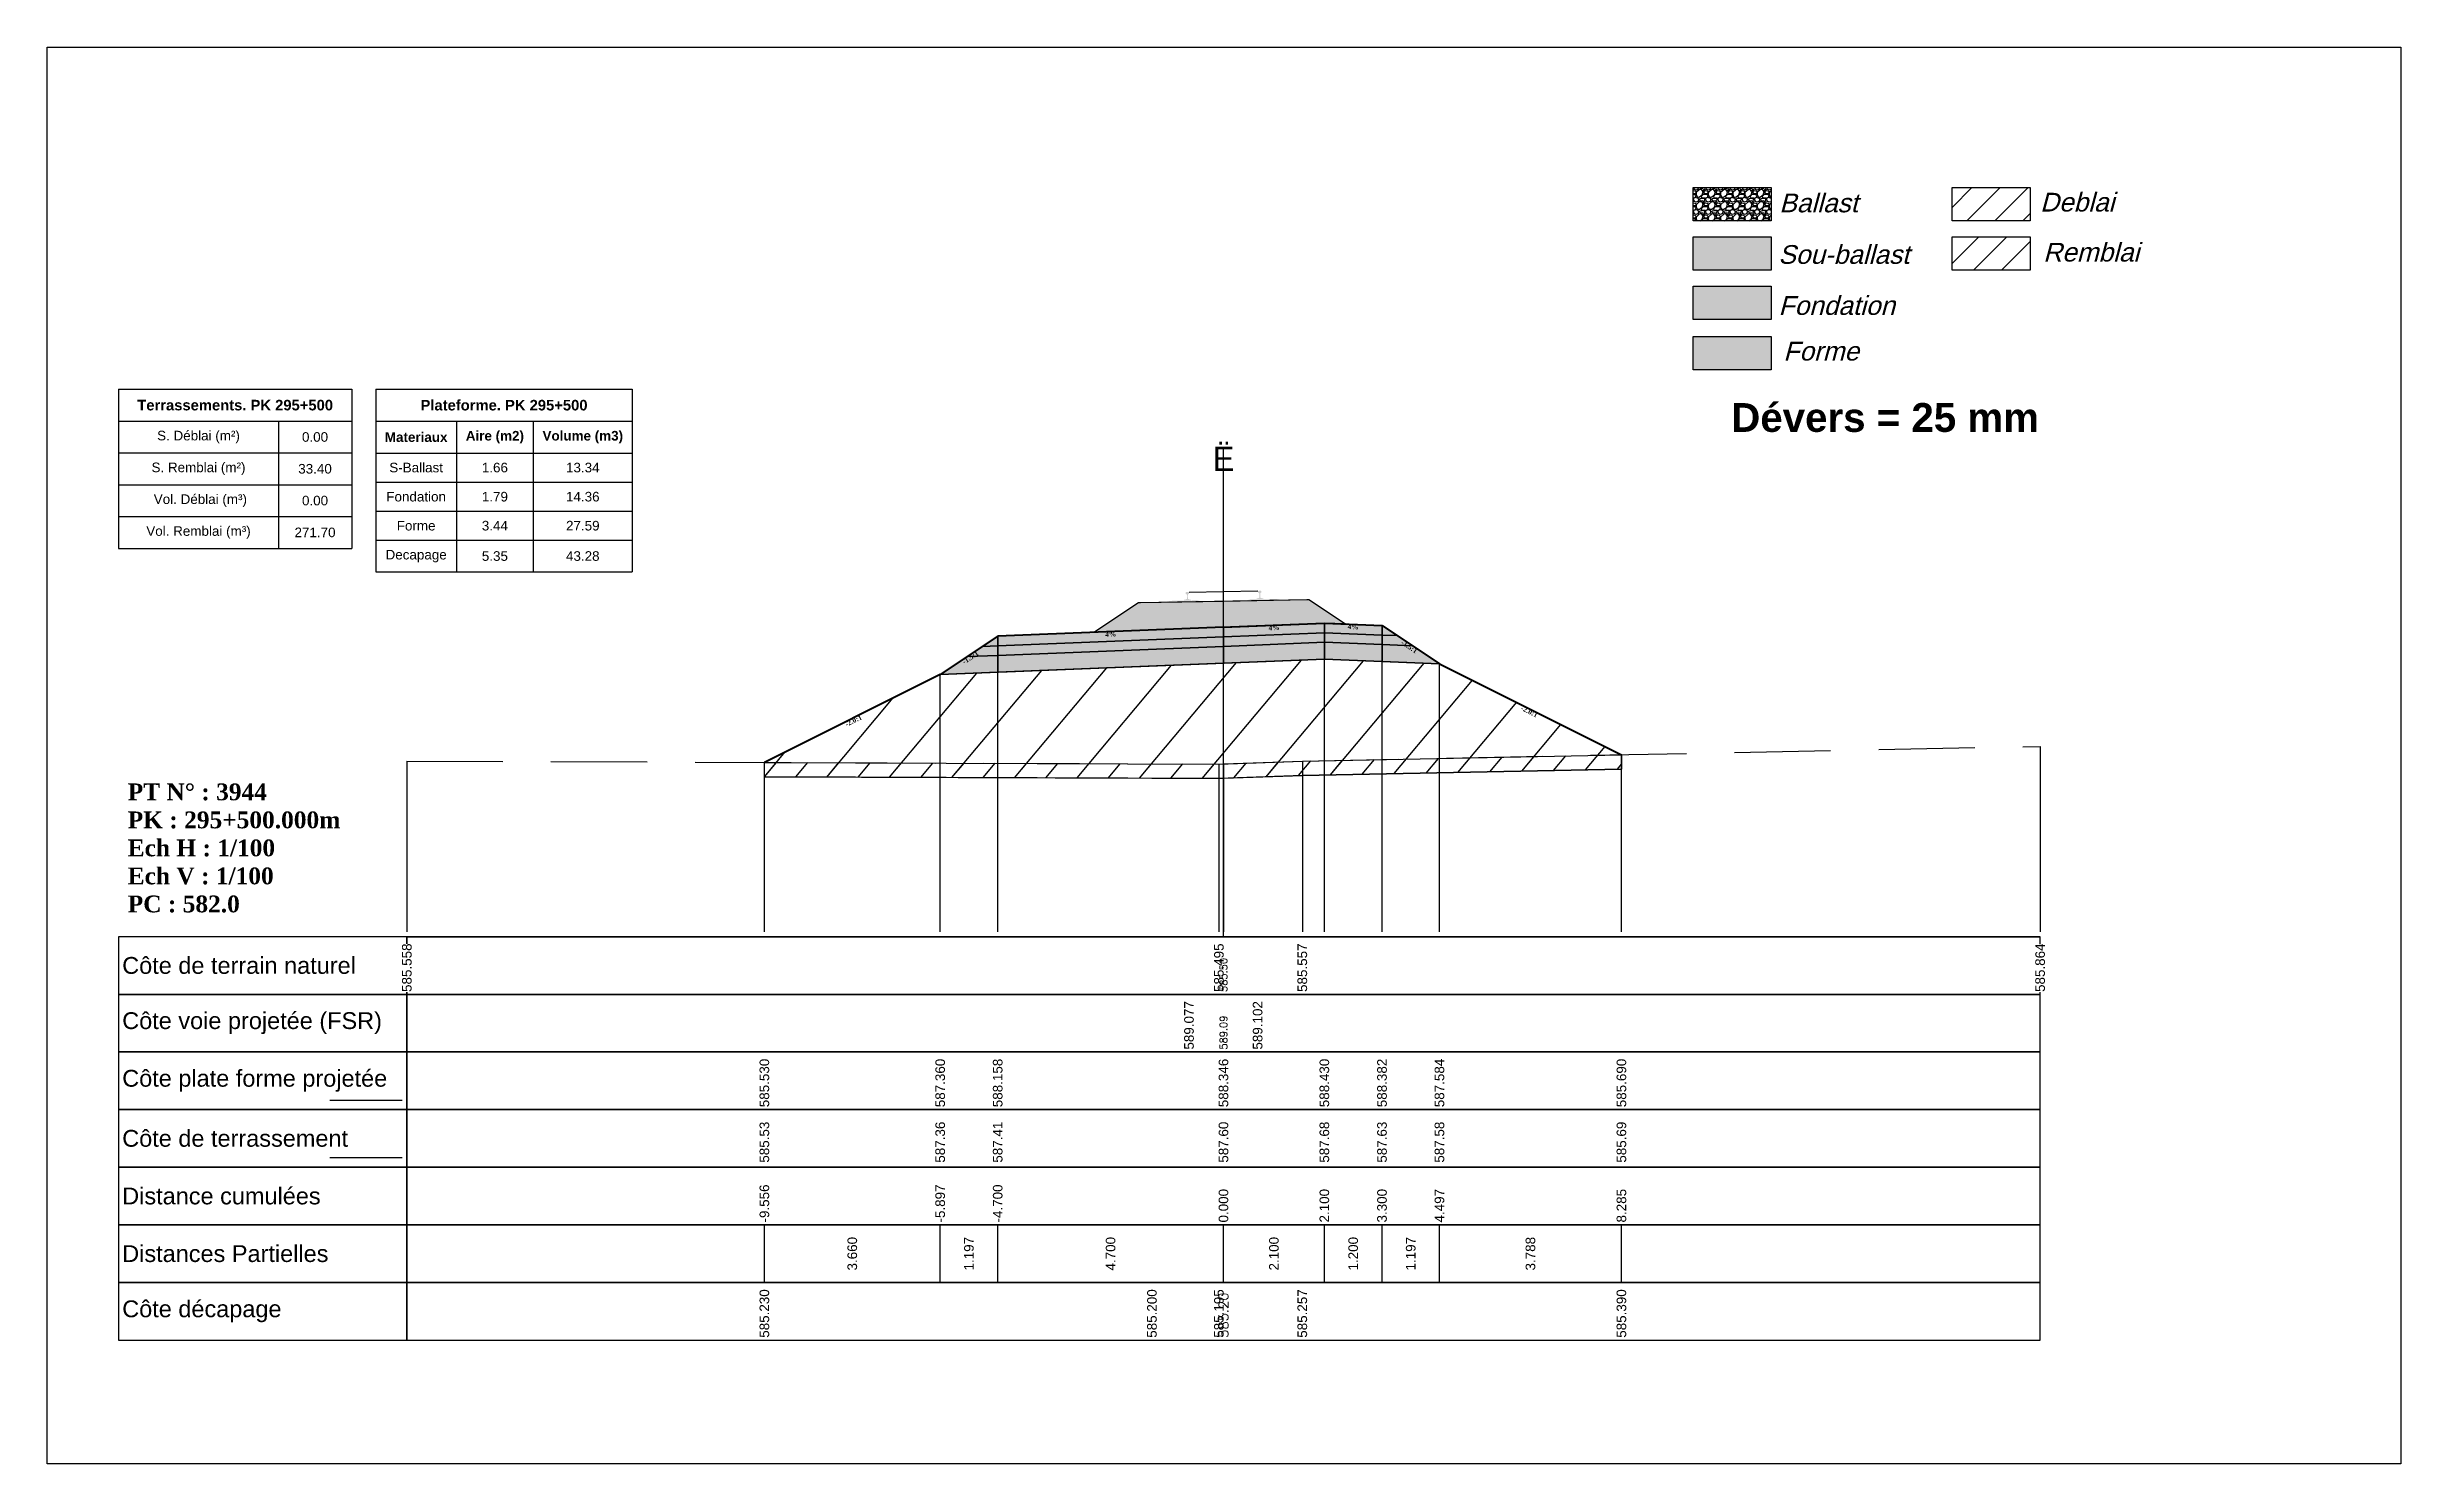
# Model space of a CAD drawing. Header units: millimetres. Extents: x 2762 to 3076, y 916 to 3305.
# Drawn here: x 2873.89 to 2922.89, y 2667.71 to 2697.21 of the extents above; entities that cross this region are included whole.
import ezdxf

# ---------------------------------------------------------------- set-up
doc = ezdxf.new("R2010")
doc.units = ezdxf.units.MM
doc.header["$LTSCALE"] = 2
doc.linetypes.add('CACHE', pattern=[9.525, 6.35, -3.175])
doc.linetypes.add('DASHED', pattern=[0.75, 0.5, -0.25])
for name, color, linetype in [('C-ANNO-TABL', 1, 'Continuous'), ('C-ANNO-TABL-TEXT', 150, 'Continuous'), ('C-ANNO-TABL-TITL', 150, 'Continuous'), ('C-ANNO-TABL-TTBL', 5, 'Continuous'), ('C-ROAD-CORR', 5, 'Continuous'), ('C-ROAD-SCTN', 7, 'Continuous')]:
    doc.layers.add(name, color=color, linetype=linetype)
doc.styles.add('ARIAL', font='arial.ttf')
doc.styles.add('C3D_Etiquette', font='romans.shx')
doc.styles.add('C3D_Profil_Travers', font='romans.shx')
doc.styles.get("Standard").update_dxf_attribs({"font": 'arial.ttf'})

msp = doc.modelspace()

# ---------------------------------------------------------------- texts
at = {"insert": (2908.949, 2689.795), "char_height": 0.6, "attachment_point": 1}
msp.add_mtext_dynamic_manual_height_columns('{\\fArial|b1|i0|c0|p34;Dévers = 25 mm}', width=8.82587, gutter_width=1.25, heights=[0], dxfattribs=at)
at = {"color": 7, "linetype": 'Continuous', "lineweight": -3}
for s, insert, char_height, attachment_point, style in [('{\\fWingdings|b0|i0|c2|p0;Ë}', (2898.38, 2688.384), 0.5, 8, 'C3D_Profil_Travers'), ('{\\fTimes New Roman|b1|i0|c0|p18;PT N° : 3944\\PPK : 295+500.000m\\PEch H : 1/100\\PEch V : 1/100\\PPC : 582.0}', (2875.568, 2679.184), 0.35, 7, 'C3D_Profil_Travers'), ('{\\fArial|b0|i0|c0|p34;Côte de terrain naturel}', (2875.454, 2678.084), 0.35, 4, 'C3D_Etiquette'), ('{\\fArial|b0|i0|c0|p34;Côte plate forme projetée}', (2875.454, 2675.684), 0.35, 4, 'C3D_Etiquette'), ('{\\fArial|b0|i0|c0|p34;Côte de terrassement}', (2875.454, 2674.484), 0.35, 4, 'C3D_Etiquette'), ('{\\fArial|b0|i0|c0|p34;Distance cumulées}', (2875.454, 2673.284), 0.35, 4, 'C3D_Etiquette'), ('{\\fArial|b0|i0|c0|p34;Distances Partielles}', (2875.454, 2672.084), 0.35, 4, 'C3D_Etiquette'), ('{\\fArial|b0|i0|c0|p34;Côte décapage}', (2875.454, 2670.884), 0.35, 4, 'C3D_Etiquette')]:
    msp.add_mtext(s, dxfattribs=dict(at, insert=insert, char_height=char_height, attachment_point=attachment_point, style=style))
at = {"color": 7, "linetype": 'Continuous', "lineweight": -3, "char_height": 0.1, "attachment_point": 2, "style": 'C3D_Etiquette'}
for s, insert, width, rotation in [('{\\fTimes New Roman|b1|i0|c0|p18;4%}', (2896.03, 2685.032), 0.42071, 2.2906), ('{\\fTimes New Roman|b1|i0|c0|p18;4%}', (2899.43, 2685.168), 0.37094, 2.2906), ('{\\fTimes New Roman|b1|i0|c0|p18;4%}', (2901.079, 2685.186), 0.42071, 357.7094), ('{\\fTimes New Roman|b1|i0|c0|p18;-1.5:1}', (2902.276, 2684.764), 0.34598, 326.3099), ('{\\fTimes New Roman|b1|i0|c0|p18;-1.5:1}', (2893.083, 2684.54), 0.34598, 33.6901), ('{\\fTimes New Roman|b1|i0|c0|p18;-2.0:1}', (2890.655, 2683.226), 0.34598, 26.5651), ('{\\fTimes New Roman|b1|i0|c0|p18;-2.0:1}', (2904.769, 2683.417), 0.34598, 333.4349)]:
    msp.add_mtext(s, dxfattribs=dict(at, insert=insert, width=width, rotation=rotation))
at = {"color": 7, "linetype": 'Continuous', "lineweight": -3, "insert": (2875.454, 2676.884), "char_height": 0.35, "attachment_point": 4}
msp.add_mtext('{\\fArial|b0|i0|c0|p34;Côte voie projetée (FSR)}', dxfattribs=at)
at = {"color": 7, "linetype": 'Continuous', "lineweight": -3, "rotation": 90, "style": 'C3D_Profil_Travers'}
for s, insert, char_height, attachment_point in [('589.09', (2898.38, 2676.334), 0.15, 4), ('{\\fArial|b0|i0|c0|p34;585.53}', (2888.823, 2673.979), 0.2, 4), ('{\\fArial|b0|i0|c0|p34;587.36}', (2892.483, 2673.979), 0.2, 4), ('{\\fArial|b0|i0|c0|p34;587.41}', (2893.68, 2673.979), 0.2, 4), ('{\\fArial|b0|i0|c0|p34;587.60}', (2898.38, 2673.979), 0.2, 4), ('{\\fArial|b0|i0|c0|p34;587.68}', (2900.48, 2673.979), 0.2, 4), ('{\\fArial|b0|i0|c0|p34;587.63}', (2901.68, 2673.979), 0.2, 4), ('{\\fArial|b0|i0|c0|p34;587.58}', (2902.876, 2673.979), 0.2, 4), ('{\\fArial|b0|i0|c0|p34;585.69}', (2906.664, 2673.979), 0.2, 4), ('{\\fArial|b0|i0|c0|p34;3.660}', (2890.653, 2672.084), 0.2, 5), ('{\\fArial|b0|i0|c0|p34;1.197}', (2893.081, 2672.084), 0.2, 5), ('{\\fArial|b0|i0|c0|p34;4.700}', (2896.03, 2672.084), 0.2, 5), ('{\\fArial|b0|i0|c0|p34;2.100}', (2899.43, 2672.084), 0.2, 5), ('{\\fArial|b0|i0|c0|p34;1.200}', (2901.08, 2672.084), 0.2, 5), ('{\\fArial|b0|i0|c0|p34;1.197}', (2902.278, 2672.084), 0.2, 5), ('{\\fArial|b0|i0|c0|p34;3.788}', (2904.77, 2672.084), 0.2, 5)]:
    msp.add_mtext(s, dxfattribs=dict(at, insert=insert, char_height=char_height, attachment_point=attachment_point))
at = {"layer": 'C-ANNO-TABL-TEXT', "color": 7, "style": 'ARIAL', "oblique": 15}
for s, p in [('Ballast', (2909.949, 2693.767)), ('Deblai', (2915.379, 2693.783)), ('Sou-ballast', (2909.929, 2692.694)), ('Remblai', (2915.443, 2692.741)), ('Fondation', (2909.934, 2691.631)), ('Forme', (2910.034, 2690.681))]:
    msp.add_text(s, height=0.39, dxfattribs=at).set_placement(p)
at = {"layer": 'C-ANNO-TABL-TEXT', "color": 7, "linetype": 'Continuous', "lineweight": -3, "char_height": 0.2, "attachment_point": 5, "style": 'ARIAL'}
for s, insert in [('{\\fArial|b0|i0|c0|p34;\\C7;0.00}', (2879.468, 2689.088)), ('{\\fArial|b0|i0|c0|p34;\\C7;33.40}', (2879.468, 2688.426)), ('{\\fArial|b0|i0|c0|p34;\\C7;S-Ballast}', (2881.573, 2688.451)), ('{\\fArial|b0|i0|c0|p34;\\C7;1.66}', (2883.212, 2688.451)), ('{\\C18;\\c0;13.34}', (2885.042, 2688.451)), ('{\\fArial|b0|i0|c0|p34;\\C7;0.00}', (2879.468, 2687.764)), ('{\\fArial|b0|i0|c0|p34;\\C7;Fondation}', (2881.573, 2687.845)), ('{\\fArial|b0|i0|c0|p34;\\C7;1.79}', (2883.212, 2687.845)), ('{\\C18;\\c0;14.36}', (2885.042, 2687.845)), ('{\\fArial|b0|i0|c0|p34;\\C7;271.70}', (2879.468, 2687.101)), ('{\\fArial|b0|i0|c0|p34;\\C7;Forme}', (2881.573, 2687.241)), ('{\\fArial|b0|i0|c0|p34;\\C7;3.44}', (2883.212, 2687.241)), ('{\\C18;\\c0;27.59}', (2885.042, 2687.241)), ('{\\fArial|b0|i0|c0|p34;\\C7;Decapage}', (2881.573, 2686.609)), ('{\\fArial|b0|i0|c0|p34;\\C7;5.35}', (2883.212, 2686.609)), ('{\\C18;\\c0;43.28}', (2885.042, 2686.609))]:
    msp.add_mtext(s, dxfattribs=dict(at, insert=insert))
at = {"layer": 'C-ANNO-TABL-TITL', "color": 7, "linetype": 'Continuous', "lineweight": -3, "attachment_point": 5, "style": 'ARIAL'}
for s, insert, char_height in [('{\\fArial|b1|i0|c0|p34;\\C7;Terrassements. PK 295+500}', (2877.805, 2689.751), 0.22), ('{\\fArial|b1|i0|c0|p34;\\C18;\\c0;Plateforme. PK 295+500}', (2883.402, 2689.75), 0.22), ('{\\fArial|b0|i0|c0|p34;\\C7;S. Déblai (m²) }', (2877.042, 2689.088), 0.2), ('{\\fArial|b1|i0|c0|p34;\\C7;Materiaux   }', (2881.573, 2689.085), 0.2), ('{\\fArial|b1|i0|c0|p34;\\C7;Aire (m2)}', (2883.212, 2689.085), 0.2), ('{\\fArial|b1|i0|c0|p34;\\C7;Volume (m3)}', (2885.042, 2689.085), 0.2), ('{\\fArial|b0|i0|c0|p34;\\C7;S. Remblai (m²) }', (2877.042, 2688.426), 0.2), ('{\\fArial|b0|i0|c0|p34;\\C7; Vol. Déblai (m³) }', (2877.042, 2687.764), 0.2), ('{\\fArial|b0|i0|c0|p34;\\C7;Vol. Remblai (m³)}', (2877.042, 2687.101), 0.2)]:
    msp.add_mtext(s, dxfattribs=dict(at, insert=insert, char_height=char_height))

# ---------------------------------------------------------------- hatches: boundary and pattern name
h = msp.add_hatch(color=11)
h.dxf.hatch_style = 1
h.paths.add_polyline_path([(2909.781, 2693.253), (2908.155, 2693.253), (2908.155, 2692.561), (2909.781, 2692.561)])
h = msp.add_hatch(color=30)
h.dxf.hatch_style = 1
h.paths.add_polyline_path([(2909.781, 2692.226), (2908.155, 2692.226), (2908.155, 2691.534), (2909.781, 2691.534)])
h = msp.add_hatch(color=83)
h.dxf.hatch_style = 1
h.paths.add_polyline_path([(2909.781, 2691.18), (2908.155, 2691.18), (2908.155, 2690.488), (2909.781, 2690.488)])
at = {"linetype": 'Continuous', "lineweight": -3}
h = msp.add_hatch(dxfattribs=at)
h.set_pattern_fill('GRAVEL', color=252, scale=0.009, style=0)
h.set_pattern_definition([(228.0128, (2895.843941, 2685.250505), (-1.8288, -2.0574), [0.030755, -3.0447435]), (184.96974, (2895.823367, 2685.227645), (2.743199999, 0.228600013), [0.0527764, -5.2248644]), (132.51045, (2895.77079, 2685.223073), (2.286, -2.5146), [0.0372133, -3.684125]), (267.2737, (2895.681635, 2685.165923), (0.2286, 4.572), [0.0480604, -4.7579794]), (292.83365, (2895.679349, 2685.117917), (-1.143, 2.7432), [0.047127, -4.6655827]), (357.2737, (2895.697637, 2685.074483), (-4.572, 0.2286), [0.0480604, -4.7579794]), (37.69424, (2895.7456434, 2685.0721975), (-2.9718, -2.286), [0.0635574, -6.2921804]), (72.25533, (2895.795935, 2685.1110595), (1.6002, 5.0292), [0.0600048, -5.940473]), (121.42957, (2895.814223, 2685.16821), (-1.8288, 2.9718), [0.048223, -4.774099]), (175.23636, (2895.789077, 2685.209357), (2.5146, -0.2286), [0.055054, -2.697654]), (222.39744, (2895.7342134, 2685.2139295), (-2.7432, -2.5146), [0.071197, -7.0485095]), (138.81407, (2895.90795, 2685.163637), (-1.6002, 1.3716), [0.0243004, -2.405751]), (171.46923, (2895.889661, 2685.17964), (2.9718, -0.4572), [0.0462314, -4.5769175]), (225, (2895.84394, 2685.1865), (-3e-17, -0.2286), [0.032329, -0.29096]), (203.1986, (2895.82794, 2685.21393), (1.143, 0.4572), [0.01741, -1.723556]), (291.8014, (2895.811937, 2685.20707), (-0.2286, 0.6858), [0.024621, -1.206428]), (30.9638, (2895.82108, 2685.18421), (0.6858, 0.4572), [0.039989, -1.292967]), (161.565, (2895.85537, 2685.204785), (0.4572, -0.2286), [0.028916, -0.693981]), (16.38954, (2895.67935, 2685.207071), (2.286, 0.6858), [0.040508, -4.0102944]), (70.34618, (2895.718211, 2685.218501), (-0.9144, -2.5146), [0.033984, -3.3643994]), (293.1986, (2895.85537, 2685.250505), (-0.4572, 1.143), [0.034819, -1.7061465]), (343.61046, (2895.869087, 2685.218501), (-2.286, 0.6858), [0.040508, -4.0102944]), (339.44395, (2895.67935, 2685.06534), (-1.143, 0.4572), [0.039063, -1.914096]), (294.77514, (2895.715925, 2685.051623), (-1.143, 2.5146), [0.0327305, -3.2403234]), (66.8014, (2895.857657, 2685.021905), (0.4572, 1.143), [0.034819, -1.7061465]), (17.35402, (2895.871373, 2685.05391), (-2.9718, -0.9144), [0.0383204, -3.793714]), (69.44395, (2895.745643, 2685.021905), (-0.4572, -1.143), [0.0195316, -1.933628]), (101.3099, (2895.84394, 2685.021905), (-0.2286, 0.9144), [0.011656, -1.1539795]), (165.9638, (2895.841655, 2685.033335), (0.6858, -0.2286), [0.047127, -0.895415]), (186.009, (2895.795935, 2685.044765), (2.286, 0.2286), [0.043674, -4.323723]), (303.69, (2895.82108, 2685.16364), (-0.2286, 0.4572), [0.032969, -0.79126]), (353.15723, (2895.839369, 2685.1362055), (3.8862, -0.4572), [0.05756, -5.698441]), (60.9454, (2895.89652, 2685.129347), (-0.9144, -1.6002), [0.023536, -2.330045]), (90, (2895.90795, 2685.14992), (-0.2286, 0.2286), [0.013716, -0.214884]), (120.25644, (2895.791363, 2685.051623), (0.9144, -1.6002), [0.031758, -3.1440547]), (48.0128, (2895.775361, 2685.079055), (1.8288, 2.0574), [0.06151, -3.0139886]), (0, (2895.8165, 2685.12478), (0.2286, 0.2286), [0.059436, -0.169164]), (325.30485, (2895.875945, 2685.124775), (2.286, -1.6002), [0.036145, -3.5783385]), (254.0546, (2895.905663, 2685.1042), (-0.2286, -0.9144), [0.033285, -1.6309485]), (207.64598, (2895.896519, 2685.0721975), (-4.3434, -2.286), [0.054193, -5.365122]), (175.42608, (2895.848513, 2685.0470515), (-2.9718, 0.2286), [0.0573327, -5.675926])])
h.paths.add_polyline_path([(2895.679, 2685.022), (2896.608, 2685.641), (2896.652, 2685.641), (2900.114, 2685.702), (2900.158, 2685.702), (2900.916, 2685.196), (2900.48, 2685.214)])
msp.add_hatch(color=254, dxfattribs=at).paths.add_polyline_path([(2897.169, 2685.469), (2897.166, 2685.654), (2897.28, 2685.677), (2897.628, 2685.683), (2897.628, 2685.688), (2897.554, 2685.687), (2897.554, 2685.697), (2897.555, 2685.698), (2897.556, 2685.699), (2897.558, 2685.699), (2897.578, 2685.701), (2897.581, 2685.701), (2897.584, 2685.703), (2897.612, 2685.714), (2897.614, 2685.715), (2897.615, 2685.716), (2897.616, 2685.718), (2897.617, 2685.722), (2897.618, 2685.729), (2897.619, 2685.738), (2897.62, 2685.749), (2897.62, 2685.772), (2897.619, 2685.788), (2897.618, 2685.795), (2897.617, 2685.801), (2897.616, 2685.805), (2897.616, 2685.807), (2897.615, 2685.81), (2897.614, 2685.812), (2897.613, 2685.813), (2897.612, 2685.815), (2897.61, 2685.815), (2897.595, 2685.821), (2897.592, 2685.822), (2897.592, 2685.823), (2897.591, 2685.825), (2897.591, 2685.827), (2897.591, 2685.845), (2897.591, 2685.85), (2897.592, 2685.852), (2897.594, 2685.854), (2897.596, 2685.856), (2897.599, 2685.857), (2897.6, 2685.858), (2897.604, 2685.859), (2897.608, 2685.859), (2897.611, 2685.86), (2897.615, 2685.86), (2897.62, 2685.86), (2897.623, 2685.86), (2897.626, 2685.86), (2897.63, 2685.86), (2897.633, 2685.86), (2897.637, 2685.86), (2897.642, 2685.86), (2897.645, 2685.86), (2897.649, 2685.859), (2897.653, 2685.859), (2897.654, 2685.858), (2897.656, 2685.857), (2897.659, 2685.855), (2897.661, 2685.853), (2897.662, 2685.851), (2897.663, 2685.847), (2897.663, 2685.829), (2897.663, 2685.826), (2897.662, 2685.824), (2897.662, 2685.824), (2897.659, 2685.822), (2897.644, 2685.816), (2897.643, 2685.815), (2897.641, 2685.814), (2897.64, 2685.812), (2897.64, 2685.811), (2897.639, 2685.807), (2897.638, 2685.805), (2897.638, 2685.801), (2897.637, 2685.795), (2897.637, 2685.788), (2897.636, 2685.773), (2897.637, 2685.749), (2897.638, 2685.738), (2897.639, 2685.729), (2897.641, 2685.722), (2897.642, 2685.718), (2897.642, 2685.717), (2897.644, 2685.716), (2897.646, 2685.714), (2897.674, 2685.704), (2897.677, 2685.703), (2897.681, 2685.703), (2897.701, 2685.702), (2897.702, 2685.701), (2897.703, 2685.7), (2897.704, 2685.699), (2897.704, 2685.69), (2897.63, 2685.688), (2897.63, 2685.683), (2897.834, 2685.686), (2897.966, 2685.658), (2898.8, 2685.672), (2898.931, 2685.706), (2899.135, 2685.709), (2899.135, 2685.715), (2899.061, 2685.713), (2899.061, 2685.723), (2899.062, 2685.724), (2899.063, 2685.725), (2899.064, 2685.725), (2899.084, 2685.727), (2899.088, 2685.728), (2899.091, 2685.729), (2899.119, 2685.74), (2899.121, 2685.741), (2899.122, 2685.743), (2899.123, 2685.744), (2899.124, 2685.748), (2899.125, 2685.755), (2899.126, 2685.764), (2899.127, 2685.775), (2899.126, 2685.799), (2899.125, 2685.814), (2899.125, 2685.821), (2899.124, 2685.827), (2899.123, 2685.831), (2899.123, 2685.833), (2899.122, 2685.837), (2899.121, 2685.838), (2899.12, 2685.84), (2899.118, 2685.841), (2899.117, 2685.842), (2899.102, 2685.847), (2899.099, 2685.849), (2899.098, 2685.849), (2899.098, 2685.851), (2899.098, 2685.854), (2899.097, 2685.872), (2899.098, 2685.876), (2899.099, 2685.878), (2899.101, 2685.881), (2899.103, 2685.882), (2899.106, 2685.884), (2899.107, 2685.884), (2899.11, 2685.885), (2899.114, 2685.885), (2899.118, 2685.886), (2899.122, 2685.886), (2899.127, 2685.886), (2899.13, 2685.886), (2899.133, 2685.887), (2899.136, 2685.887), (2899.14, 2685.887), (2899.144, 2685.887), (2899.149, 2685.886), (2899.152, 2685.886), (2899.156, 2685.886), (2899.16, 2685.885), (2899.161, 2685.885), (2899.163, 2685.883), (2899.165, 2685.882), (2899.168, 2685.88), (2899.169, 2685.877), (2899.169, 2685.873), (2899.17, 2685.855), (2899.17, 2685.852), (2899.169, 2685.851), (2899.169, 2685.85), (2899.166, 2685.848), (2899.151, 2685.842), (2899.149, 2685.842), (2899.148, 2685.84), (2899.147, 2685.839), (2899.146, 2685.837), (2899.146, 2685.834), (2899.145, 2685.832), (2899.144, 2685.827), (2899.144, 2685.821), (2899.143, 2685.815), (2899.143, 2685.799), (2899.143, 2685.775), (2899.145, 2685.765), (2899.146, 2685.756), (2899.147, 2685.749), (2899.148, 2685.744), (2899.149, 2685.743), (2899.15, 2685.742), (2899.153, 2685.741), (2899.181, 2685.731), (2899.184, 2685.729), (2899.187, 2685.729), (2899.207, 2685.728), (2899.209, 2685.727), (2899.21, 2685.727), (2899.211, 2685.726), (2899.211, 2685.716), (2899.137, 2685.715), (2899.137, 2685.709), (2899.485, 2685.715), (2899.6, 2685.696), (2899.604, 2685.511)])
h = msp.add_hatch(color=11, dxfattribs=at)
h.paths.add_polyline_path([(2901.68, 2684.966), (2901.68, 2685.166), (2901.999, 2684.953)])
h.paths.add_polyline_path([(2900.48, 2685.014), (2900.48, 2685.214), (2901.68, 2685.166), (2901.68, 2684.966)])
h.paths.add_polyline_path([(2898.38, 2684.93), (2898.38, 2685.13), (2900.48, 2685.214), (2900.48, 2685.014)])
h.paths.add_polyline_path([(2893.68, 2684.742), (2893.68, 2684.942), (2898.38, 2685.13), (2898.38, 2684.93)])
h.paths.add_polyline_path([(2893.36, 2684.729), (2893.68, 2684.942), (2893.68, 2684.742)])
h = msp.add_hatch(color=83, dxfattribs=at)
h.paths.add_polyline_path([(2901.68, 2684.416), (2901.68, 2684.766), (2902.318, 2684.74), (2902.876, 2684.368)])
h.paths.add_polyline_path([(2900.48, 2684.464), (2900.48, 2684.814), (2901.68, 2684.766), (2901.68, 2684.416)])
h.paths.add_polyline_path([(2898.38, 2684.38), (2898.38, 2684.73), (2900.48, 2684.814), (2900.48, 2684.464)])
h.paths.add_polyline_path([(2893.68, 2684.192), (2893.68, 2684.542), (2898.38, 2684.73), (2898.38, 2684.38)])
h.paths.add_polyline_path([(2892.483, 2684.144), (2893.041, 2684.516), (2893.68, 2684.542), (2893.68, 2684.192)])
h = msp.add_hatch(color=30, dxfattribs=at)
h.paths.add_polyline_path([(2901.68, 2684.766), (2901.68, 2684.966), (2901.999, 2684.953), (2902.318, 2684.74)])
h.paths.add_polyline_path([(2900.48, 2684.814), (2900.48, 2685.014), (2901.68, 2684.966), (2901.68, 2684.766)])
h.paths.add_polyline_path([(2898.38, 2684.73), (2898.38, 2684.93), (2900.48, 2685.014), (2900.48, 2684.814)])
h.paths.add_polyline_path([(2893.68, 2684.542), (2893.68, 2684.742), (2898.38, 2684.93), (2898.38, 2684.73)])
h.paths.add_polyline_path([(2893.041, 2684.516), (2893.36, 2684.729), (2893.68, 2684.742), (2893.68, 2684.542)])
h = msp.add_hatch(dxfattribs=at)
h.set_pattern_fill('_U', color=3, angle=50, style=0, pattern_type=0)
h.set_pattern_definition([(50, (2888.8231, 2682.0142), (-0.766044, 0.64279), [])])
h.paths.add_polyline_path([(2888.823, 2682.014), (2888.823, 2682.314), (2892.483, 2684.144), (2900.48, 2684.464), (2902.876, 2684.368), (2906.664, 2682.474), (2906.664, 2682.174), (2900.021, 2682.041), (2898.285, 2681.979)])
h = msp.add_hatch(dxfattribs=at)
h.set_pattern_fill('_U', color=150, scale=0.5, angle=50, style=0, pattern_type=0)
h.set_pattern_definition([(50, (2888.82315, 2682.0142), (-0.383022, 0.321394), [])])
h.paths.add_polyline_path([(2888.823, 2682.014), (2888.823, 2682.314), (2898.285, 2682.279), (2900.021, 2682.341), (2906.664, 2682.474), (2906.664, 2682.174), (2900.021, 2682.041), (2898.285, 2681.979)])

# ---------------------------------------------------------------- linework, layer by layer
for p, q in [((2908.155, 2694.28), (2909.781, 2694.28)), ((2908.155, 2693.588), (2908.155, 2694.28)), ((2909.781, 2694.28), (2909.781, 2693.588)), ((2913.548, 2694.28), (2915.174, 2694.28)), ((2913.548, 2693.588), (2913.548, 2694.28)), ((2915.174, 2694.28), (2915.174, 2693.588)), ((2909.781, 2693.588), (2908.155, 2693.588)), ((2915.174, 2693.588), (2913.548, 2693.588)), ((2908.155, 2693.253), (2909.781, 2693.253)), ((2908.155, 2692.561), (2908.155, 2693.253)), ((2909.781, 2693.253), (2909.781, 2692.561)), ((2913.548, 2693.253), (2915.174, 2693.253)), ((2913.548, 2692.561), (2913.548, 2693.253)), ((2915.174, 2693.253), (2915.174, 2692.561)), ((2909.781, 2692.561), (2908.155, 2692.561)), ((2915.174, 2692.561), (2913.548, 2692.561)), ((2908.155, 2692.226), (2909.781, 2692.226)), ((2908.155, 2691.534), (2908.155, 2692.226)), ((2909.781, 2692.226), (2909.781, 2691.534)), ((2909.781, 2691.534), (2908.155, 2691.534)), ((2908.155, 2691.18), (2909.781, 2691.18)), ((2908.155, 2690.488), (2908.155, 2691.18)), ((2909.781, 2691.18), (2909.781, 2690.488)), ((2909.781, 2690.488), (2908.155, 2690.488))]:
    msp.add_line(p, q)
at = {"linetype": 'Continuous'}
for p, q in [((2908.158, 2694.234), (2908.155, 2694.235)), ((2908.155, 2694.232), (2908.158, 2694.234)), ((2908.195, 2694.205), (2908.155, 2694.212)), ((2908.155, 2694.166), (2908.205, 2694.16)), ((2908.155, 2694.145), (2908.181, 2694.145)), ((2908.207, 2694.081), (2908.155, 2694.053)), ((2908.159, 2694.031), (2908.174, 2693.996)), ((2908.16, 2694.031), (2908.176, 2694.067)), ((2908.161, 2694.28), (2908.174, 2694.25)), ((2908.173, 2694.25), (2908.216, 2694.237)), ((2908.176, 2694.067), (2908.217, 2694.08)), ((2908.18, 2694.148), (2908.214, 2694.125)), ((2908.218, 2694.19), (2908.197, 2694.207)), ((2908.204, 2694.15), (2908.217, 2694.173)), ((2908.214, 2694.122), (2908.204, 2694.087)), ((2908.216, 2694.237), (2908.26, 2694.25)), ((2908.216, 2694.078), (2908.257, 2694.063)), ((2908.219, 2694.191), (2908.217, 2694.138)), ((2908.217, 2694.173), (2908.217, 2694.188)), ((2908.217, 2694.138), (2908.237, 2694.09)), ((2908.284, 2694.237), (2908.225, 2694.184)), ((2908.237, 2694.087), (2908.29, 2694.084)), ((2908.256, 2694.065), (2908.271, 2694.032)), ((2908.26, 2694.249), (2908.271, 2694.28)), ((2908.26, 2693.995), (2908.273, 2694.031)), ((2908.337, 2694.237), (2908.276, 2694.242)), ((2908.317, 2694.001), (2908.289, 2694.031)), ((2908.29, 2694.087), (2908.346, 2694.13)), ((2908.29, 2694.031), (2908.298, 2694.051)), ((2908.317, 2694.255), (2908.293, 2694.28)), ((2908.346, 2694.051), (2908.298, 2694.046)), ((2908.36, 2694.26), (2908.302, 2694.255)), ((2908.324, 2694.094), (2908.369, 2694.145)), ((2908.343, 2694.065), (2908.325, 2694.095)), ((2908.364, 2694.192), (2908.336, 2694.238)), ((2908.405, 2694.061), (2908.341, 2694.066)), ((2908.346, 2694.13), (2908.366, 2694.194)), ((2908.397, 2694.044), (2908.346, 2694.056)), ((2908.363, 2694.237), (2908.373, 2694.211)), ((2908.382, 2694.245), (2908.364, 2694.237)), ((2908.369, 2694.145), (2908.435, 2694.145)), ((2908.374, 2694.211), (2908.412, 2694.234)), ((2908.399, 2694.214), (2908.374, 2694.188)), ((2908.374, 2694.188), (2908.394, 2694.158)), ((2908.394, 2694.28), (2908.376, 2694.26)), ((2908.399, 2694.032), (2908.376, 2694.006)), ((2908.412, 2694.234), (2908.381, 2694.244)), ((2908.395, 2694.168), (2908.459, 2694.16)), ((2908.399, 2694.031), (2908.397, 2694.044)), ((2908.449, 2694.205), (2908.399, 2694.213)), ((2908.461, 2694.081), (2908.408, 2694.053)), ((2908.413, 2694.031), (2908.428, 2693.996)), ((2908.414, 2694.031), (2908.43, 2694.067)), ((2908.415, 2694.28), (2908.428, 2694.25)), ((2908.427, 2694.25), (2908.47, 2694.237)), ((2908.43, 2694.067), (2908.471, 2694.08)), ((2908.434, 2694.148), (2908.468, 2694.125)), ((2908.472, 2694.19), (2908.451, 2694.207)), ((2908.458, 2694.15), (2908.471, 2694.173)), ((2908.468, 2694.122), (2908.458, 2694.087)), ((2908.47, 2694.237), (2908.514, 2694.25)), ((2908.47, 2694.078), (2908.511, 2694.063)), ((2908.473, 2694.191), (2908.471, 2694.138)), ((2908.471, 2694.173), (2908.471, 2694.188)), ((2908.471, 2694.138), (2908.491, 2694.09)), ((2908.538, 2694.237), (2908.479, 2694.184)), ((2908.491, 2694.087), (2908.544, 2694.084)), ((2908.51, 2694.065), (2908.525, 2694.032)), ((2908.514, 2694.249), (2908.525, 2694.28)), ((2908.514, 2693.995), (2908.527, 2694.031)), ((2908.591, 2694.237), (2908.53, 2694.242)), ((2908.571, 2694.001), (2908.543, 2694.031)), ((2908.544, 2694.087), (2908.6, 2694.13)), ((2908.544, 2694.031), (2908.552, 2694.051)), ((2908.571, 2694.255), (2908.547, 2694.28)), ((2908.6, 2694.051), (2908.552, 2694.046)), ((2908.614, 2694.26), (2908.556, 2694.255)), ((2908.578, 2694.094), (2908.623, 2694.145)), ((2908.597, 2694.065), (2908.579, 2694.095)), ((2908.618, 2694.192), (2908.59, 2694.238)), ((2908.659, 2694.061), (2908.595, 2694.066)), ((2908.6, 2694.13), (2908.62, 2694.194)), ((2908.651, 2694.044), (2908.6, 2694.056)), ((2908.617, 2694.237), (2908.627, 2694.211)), ((2908.636, 2694.245), (2908.618, 2694.237)), ((2908.623, 2694.145), (2908.689, 2694.145)), ((2908.628, 2694.211), (2908.666, 2694.234)), ((2908.653, 2694.214), (2908.628, 2694.188)), ((2908.628, 2694.188), (2908.648, 2694.158)), ((2908.648, 2694.28), (2908.63, 2694.26)), ((2908.653, 2694.032), (2908.63, 2694.006)), ((2908.666, 2694.234), (2908.635, 2694.244)), ((2908.649, 2694.168), (2908.713, 2694.16)), ((2908.653, 2694.031), (2908.651, 2694.044)), ((2908.703, 2694.205), (2908.653, 2694.213)), ((2908.715, 2694.081), (2908.662, 2694.053)), ((2908.667, 2694.031), (2908.682, 2693.996)), ((2908.668, 2694.031), (2908.684, 2694.067)), ((2908.669, 2694.28), (2908.682, 2694.25)), ((2908.681, 2694.25), (2908.724, 2694.237)), ((2908.684, 2694.067), (2908.725, 2694.08)), ((2908.688, 2694.148), (2908.722, 2694.125)), ((2908.726, 2694.19), (2908.705, 2694.207)), ((2908.712, 2694.15), (2908.725, 2694.173)), ((2908.722, 2694.122), (2908.712, 2694.087)), ((2908.724, 2694.237), (2908.768, 2694.25)), ((2908.724, 2694.078), (2908.765, 2694.063)), ((2908.727, 2694.191), (2908.725, 2694.138)), ((2908.725, 2694.173), (2908.725, 2694.188)), ((2908.725, 2694.138), (2908.745, 2694.09)), ((2908.792, 2694.237), (2908.733, 2694.184)), ((2908.745, 2694.087), (2908.798, 2694.084)), ((2908.764, 2694.065), (2908.779, 2694.032)), ((2908.768, 2694.249), (2908.779, 2694.28)), ((2908.768, 2693.995), (2908.781, 2694.031)), ((2908.845, 2694.237), (2908.784, 2694.242)), ((2908.825, 2694.001), (2908.797, 2694.031)), ((2908.798, 2694.087), (2908.854, 2694.13)), ((2908.798, 2694.031), (2908.806, 2694.051)), ((2908.825, 2694.255), (2908.801, 2694.28)), ((2908.854, 2694.051), (2908.806, 2694.046)), ((2908.868, 2694.26), (2908.81, 2694.255)), ((2908.832, 2694.094), (2908.877, 2694.145)), ((2908.851, 2694.065), (2908.833, 2694.095)), ((2908.872, 2694.192), (2908.844, 2694.238)), ((2908.913, 2694.061), (2908.849, 2694.066)), ((2908.854, 2694.13), (2908.874, 2694.194)), ((2908.905, 2694.044), (2908.854, 2694.056)), ((2908.871, 2694.237), (2908.881, 2694.211)), ((2908.89, 2694.245), (2908.872, 2694.237)), ((2908.877, 2694.145), (2908.943, 2694.145)), ((2908.882, 2694.211), (2908.92, 2694.234)), ((2908.907, 2694.214), (2908.882, 2694.188)), ((2908.882, 2694.188), (2908.902, 2694.158)), ((2908.902, 2694.28), (2908.884, 2694.26)), ((2908.907, 2694.032), (2908.884, 2694.006)), ((2908.92, 2694.234), (2908.889, 2694.244)), ((2908.903, 2694.168), (2908.967, 2694.16)), ((2908.907, 2694.031), (2908.905, 2694.044)), ((2908.957, 2694.205), (2908.907, 2694.213)), ((2908.969, 2694.081), (2908.916, 2694.053)), ((2908.921, 2694.031), (2908.936, 2693.996)), ((2908.922, 2694.031), (2908.938, 2694.067)), ((2908.923, 2694.28), (2908.936, 2694.25)), ((2908.935, 2694.25), (2908.978, 2694.237)), ((2908.938, 2694.067), (2908.979, 2694.08)), ((2908.942, 2694.148), (2908.976, 2694.125)), ((2908.98, 2694.19), (2908.959, 2694.207)), ((2908.966, 2694.15), (2908.979, 2694.173)), ((2908.976, 2694.122), (2908.966, 2694.087)), ((2908.978, 2694.237), (2909.022, 2694.25)), ((2908.978, 2694.078), (2909.019, 2694.063)), ((2908.981, 2694.191), (2908.979, 2694.138)), ((2908.979, 2694.173), (2908.979, 2694.188)), ((2908.979, 2694.138), (2908.999, 2694.09)), ((2909.046, 2694.237), (2908.987, 2694.184)), ((2908.999, 2694.087), (2909.052, 2694.084)), ((2909.018, 2694.065), (2909.033, 2694.032)), ((2909.022, 2694.249), (2909.033, 2694.28)), ((2909.022, 2693.995), (2909.035, 2694.031)), ((2909.099, 2694.237), (2909.038, 2694.242)), ((2909.079, 2694.001), (2909.051, 2694.031)), ((2909.052, 2694.087), (2909.108, 2694.13)), ((2909.052, 2694.031), (2909.06, 2694.051)), ((2909.079, 2694.255), (2909.055, 2694.28)), ((2909.108, 2694.051), (2909.06, 2694.046)), ((2909.122, 2694.26), (2909.064, 2694.255)), ((2909.086, 2694.094), (2909.131, 2694.145)), ((2909.105, 2694.065), (2909.087, 2694.095)), ((2909.126, 2694.192), (2909.098, 2694.238)), ((2909.167, 2694.061), (2909.103, 2694.066)), ((2909.108, 2694.13), (2909.128, 2694.194)), ((2909.159, 2694.044), (2909.108, 2694.056)), ((2909.125, 2694.237), (2909.135, 2694.211)), ((2909.144, 2694.245), (2909.126, 2694.237)), ((2909.131, 2694.145), (2909.197, 2694.145)), ((2909.136, 2694.211), (2909.174, 2694.234)), ((2909.161, 2694.214), (2909.136, 2694.188)), ((2909.136, 2694.188), (2909.156, 2694.158)), ((2909.156, 2694.28), (2909.138, 2694.26)), ((2909.161, 2694.032), (2909.138, 2694.006)), ((2909.174, 2694.234), (2909.143, 2694.244)), ((2909.157, 2694.168), (2909.221, 2694.16)), ((2909.161, 2694.031), (2909.159, 2694.044)), ((2909.211, 2694.205), (2909.161, 2694.213)), ((2909.223, 2694.081), (2909.17, 2694.053)), ((2909.175, 2694.031), (2909.19, 2693.996)), ((2909.176, 2694.031), (2909.192, 2694.067)), ((2909.177, 2694.28), (2909.19, 2694.25)), ((2909.189, 2694.25), (2909.232, 2694.237)), ((2909.192, 2694.067), (2909.233, 2694.08)), ((2909.196, 2694.148), (2909.23, 2694.125)), ((2909.234, 2694.19), (2909.213, 2694.207)), ((2909.22, 2694.15), (2909.233, 2694.173)), ((2909.23, 2694.122), (2909.22, 2694.087)), ((2909.232, 2694.237), (2909.276, 2694.25)), ((2909.232, 2694.078), (2909.273, 2694.063)), ((2909.235, 2694.191), (2909.233, 2694.138)), ((2909.233, 2694.173), (2909.233, 2694.188)), ((2909.233, 2694.138), (2909.253, 2694.09)), ((2909.3, 2694.237), (2909.241, 2694.184)), ((2909.253, 2694.087), (2909.306, 2694.084)), ((2909.272, 2694.065), (2909.287, 2694.032)), ((2909.276, 2694.249), (2909.287, 2694.28)), ((2909.276, 2693.995), (2909.289, 2694.031)), ((2909.353, 2694.237), (2909.292, 2694.242)), ((2909.333, 2694.001), (2909.305, 2694.031)), ((2909.306, 2694.087), (2909.362, 2694.13)), ((2909.306, 2694.031), (2909.314, 2694.051)), ((2909.333, 2694.255), (2909.309, 2694.28)), ((2909.362, 2694.051), (2909.314, 2694.046)), ((2909.376, 2694.26), (2909.318, 2694.255)), ((2909.34, 2694.094), (2909.385, 2694.145)), ((2909.359, 2694.065), (2909.341, 2694.095)), ((2909.38, 2694.192), (2909.352, 2694.238)), ((2909.421, 2694.061), (2909.357, 2694.066)), ((2909.362, 2694.13), (2909.382, 2694.194)), ((2909.413, 2694.044), (2909.362, 2694.056)), ((2909.379, 2694.237), (2909.389, 2694.211)), ((2909.398, 2694.245), (2909.38, 2694.237)), ((2909.385, 2694.145), (2909.451, 2694.145)), ((2909.39, 2694.211), (2909.428, 2694.234)), ((2909.415, 2694.214), (2909.39, 2694.188)), ((2909.39, 2694.188), (2909.41, 2694.158)), ((2909.41, 2694.28), (2909.392, 2694.26)), ((2909.415, 2694.032), (2909.392, 2694.006)), ((2909.428, 2694.234), (2909.397, 2694.244)), ((2909.411, 2694.168), (2909.475, 2694.16)), ((2909.415, 2694.031), (2909.413, 2694.044)), ((2909.465, 2694.205), (2909.415, 2694.213)), ((2909.477, 2694.081), (2909.424, 2694.053)), ((2909.429, 2694.031), (2909.444, 2693.996)), ((2909.43, 2694.031), (2909.446, 2694.067)), ((2909.431, 2694.28), (2909.444, 2694.25)), ((2909.443, 2694.25), (2909.486, 2694.237)), ((2909.446, 2694.067), (2909.487, 2694.08)), ((2909.45, 2694.148), (2909.484, 2694.125)), ((2909.488, 2694.19), (2909.467, 2694.207)), ((2909.474, 2694.15), (2909.487, 2694.173)), ((2909.484, 2694.122), (2909.474, 2694.087)), ((2909.486, 2694.237), (2909.53, 2694.25)), ((2909.486, 2694.078), (2909.527, 2694.063)), ((2909.489, 2694.191), (2909.487, 2694.138)), ((2909.487, 2694.173), (2909.487, 2694.188)), ((2909.487, 2694.138), (2909.507, 2694.09)), ((2909.554, 2694.237), (2909.495, 2694.184)), ((2909.507, 2694.087), (2909.56, 2694.084)), ((2909.526, 2694.065), (2909.541, 2694.032)), ((2909.53, 2694.249), (2909.541, 2694.28)), ((2909.53, 2693.995), (2909.543, 2694.031)), ((2909.607, 2694.237), (2909.546, 2694.242)), ((2909.587, 2694.001), (2909.559, 2694.031)), ((2909.56, 2694.087), (2909.616, 2694.13)), ((2909.56, 2694.031), (2909.568, 2694.051)), ((2909.587, 2694.255), (2909.563, 2694.28)), ((2909.616, 2694.051), (2909.568, 2694.046)), ((2909.63, 2694.26), (2909.572, 2694.255)), ((2909.594, 2694.094), (2909.639, 2694.145)), ((2909.613, 2694.065), (2909.595, 2694.095)), ((2909.634, 2694.192), (2909.606, 2694.238)), ((2909.675, 2694.061), (2909.611, 2694.066)), ((2909.616, 2694.13), (2909.636, 2694.194)), ((2909.667, 2694.044), (2909.616, 2694.056)), ((2909.633, 2694.237), (2909.643, 2694.211)), ((2909.652, 2694.245), (2909.634, 2694.237)), ((2909.639, 2694.145), (2909.705, 2694.145)), ((2909.644, 2694.211), (2909.682, 2694.234)), ((2909.669, 2694.214), (2909.644, 2694.188)), ((2909.644, 2694.188), (2909.664, 2694.158)), ((2909.664, 2694.28), (2909.646, 2694.26)), ((2909.669, 2694.032), (2909.646, 2694.006)), ((2909.682, 2694.234), (2909.651, 2694.244)), ((2909.665, 2694.168), (2909.729, 2694.16)), ((2909.669, 2694.031), (2909.667, 2694.044)), ((2909.719, 2694.205), (2909.669, 2694.213)), ((2909.731, 2694.081), (2909.678, 2694.053)), ((2909.683, 2694.031), (2909.698, 2693.996)), ((2909.684, 2694.031), (2909.7, 2694.067)), ((2909.685, 2694.28), (2909.698, 2694.25)), ((2909.697, 2694.25), (2909.74, 2694.237)), ((2909.7, 2694.067), (2909.741, 2694.08)), ((2909.704, 2694.148), (2909.738, 2694.125)), ((2909.742, 2694.19), (2909.721, 2694.207)), ((2909.728, 2694.15), (2909.741, 2694.173)), ((2909.738, 2694.122), (2909.728, 2694.087)), ((2909.74, 2694.237), (2909.781, 2694.249)), ((2909.74, 2694.078), (2909.781, 2694.063)), ((2909.743, 2694.191), (2909.741, 2694.138)), ((2909.741, 2694.173), (2909.741, 2694.188)), ((2909.741, 2694.138), (2909.761, 2694.09)), ((2909.781, 2694.213), (2909.749, 2694.184)), ((2909.761, 2694.087), (2909.781, 2694.086)), ((2909.78, 2694.065), (2909.781, 2694.062)), ((2908.158, 2693.98), (2908.155, 2693.981)), ((2908.155, 2693.978), (2908.158, 2693.98)), ((2908.195, 2693.951), (2908.155, 2693.958)), ((2908.155, 2693.912), (2908.205, 2693.906)), ((2908.155, 2693.891), (2908.181, 2693.891)), ((2908.207, 2693.827), (2908.155, 2693.799)), ((2908.158, 2693.726), (2908.155, 2693.727)), ((2908.155, 2693.724), (2908.158, 2693.726)), ((2908.195, 2693.697), (2908.155, 2693.704)), ((2908.155, 2693.658), (2908.205, 2693.652)), ((2908.155, 2693.637), (2908.181, 2693.637)), ((2908.159, 2693.777), (2908.174, 2693.742)), ((2908.16, 2693.777), (2908.176, 2693.813)), ((2908.173, 2693.996), (2908.216, 2693.983)), ((2908.173, 2693.742), (2908.216, 2693.729)), ((2908.176, 2693.813), (2908.217, 2693.826)), ((2908.18, 2693.894), (2908.214, 2693.871)), ((2908.18, 2693.64), (2908.214, 2693.617)), ((2908.218, 2693.936), (2908.197, 2693.953)), ((2908.218, 2693.682), (2908.197, 2693.699)), ((2908.204, 2693.896), (2908.217, 2693.919)), ((2908.214, 2693.868), (2908.204, 2693.833)), ((2908.204, 2693.642), (2908.217, 2693.665)), ((2908.214, 2693.614), (2908.206, 2693.588)), ((2908.216, 2693.983), (2908.26, 2693.996)), ((2908.216, 2693.824), (2908.257, 2693.809)), ((2908.216, 2693.729), (2908.26, 2693.742)), ((2908.219, 2693.937), (2908.217, 2693.884)), ((2908.217, 2693.919), (2908.217, 2693.934)), ((2908.217, 2693.884), (2908.237, 2693.836)), ((2908.219, 2693.683), (2908.217, 2693.63)), ((2908.217, 2693.665), (2908.217, 2693.68)), ((2908.217, 2693.63), (2908.235, 2693.588)), ((2908.284, 2693.983), (2908.225, 2693.93)), ((2908.284, 2693.729), (2908.225, 2693.676)), ((2908.237, 2693.833), (2908.29, 2693.83)), ((2908.256, 2693.811), (2908.271, 2693.778)), ((2908.26, 2693.741), (2908.273, 2693.777)), ((2908.337, 2693.983), (2908.276, 2693.988)), ((2908.337, 2693.729), (2908.276, 2693.734)), ((2908.317, 2693.747), (2908.289, 2693.777)), ((2908.29, 2693.833), (2908.346, 2693.876)), ((2908.29, 2693.777), (2908.298, 2693.797)), ((2908.346, 2693.797), (2908.298, 2693.792)), ((2908.36, 2694.006), (2908.302, 2694.001)), ((2908.36, 2693.752), (2908.302, 2693.747)), ((2908.302, 2693.588), (2908.346, 2693.622)), ((2908.324, 2693.84), (2908.369, 2693.891)), ((2908.343, 2693.811), (2908.325, 2693.841)), ((2908.325, 2693.588), (2908.369, 2693.637)), ((2908.364, 2693.938), (2908.336, 2693.984)), ((2908.364, 2693.684), (2908.336, 2693.73)), ((2908.405, 2693.807), (2908.341, 2693.812)), ((2908.346, 2693.876), (2908.366, 2693.94)), ((2908.397, 2693.79), (2908.346, 2693.802)), ((2908.346, 2693.622), (2908.366, 2693.686)), ((2908.363, 2693.983), (2908.373, 2693.957)), ((2908.363, 2693.729), (2908.373, 2693.703)), ((2908.382, 2693.991), (2908.364, 2693.983)), ((2908.382, 2693.737), (2908.364, 2693.729)), ((2908.369, 2693.891), (2908.435, 2693.891)), ((2908.369, 2693.637), (2908.435, 2693.637)), ((2908.374, 2693.957), (2908.412, 2693.98)), ((2908.399, 2693.96), (2908.374, 2693.934)), ((2908.374, 2693.934), (2908.394, 2693.904)), ((2908.374, 2693.703), (2908.412, 2693.726)), ((2908.399, 2693.706), (2908.374, 2693.68)), ((2908.374, 2693.68), (2908.394, 2693.65)), ((2908.399, 2693.778), (2908.376, 2693.752)), ((2908.412, 2693.98), (2908.381, 2693.99)), ((2908.412, 2693.726), (2908.381, 2693.736)), ((2908.395, 2693.914), (2908.459, 2693.906)), ((2908.395, 2693.66), (2908.459, 2693.652)), ((2908.399, 2693.777), (2908.397, 2693.79)), ((2908.449, 2693.951), (2908.399, 2693.959)), ((2908.449, 2693.697), (2908.399, 2693.705)), ((2908.461, 2693.827), (2908.408, 2693.799)), ((2908.413, 2693.777), (2908.428, 2693.742)), ((2908.414, 2693.777), (2908.43, 2693.813)), ((2908.427, 2693.996), (2908.47, 2693.983)), ((2908.427, 2693.742), (2908.47, 2693.729)), ((2908.43, 2693.813), (2908.471, 2693.826)), ((2908.434, 2693.894), (2908.468, 2693.871)), ((2908.434, 2693.64), (2908.468, 2693.617)), ((2908.472, 2693.936), (2908.451, 2693.953)), ((2908.472, 2693.682), (2908.451, 2693.699)), ((2908.458, 2693.896), (2908.471, 2693.919)), ((2908.468, 2693.868), (2908.458, 2693.833)), ((2908.458, 2693.642), (2908.471, 2693.665)), ((2908.468, 2693.614), (2908.46, 2693.588)), ((2908.47, 2693.983), (2908.514, 2693.996)), ((2908.47, 2693.824), (2908.511, 2693.809)), ((2908.47, 2693.729), (2908.514, 2693.742)), ((2908.473, 2693.937), (2908.471, 2693.884)), ((2908.471, 2693.919), (2908.471, 2693.934)), ((2908.471, 2693.884), (2908.491, 2693.836)), ((2908.473, 2693.683), (2908.471, 2693.63)), ((2908.471, 2693.665), (2908.471, 2693.68)), ((2908.471, 2693.63), (2908.489, 2693.588)), ((2908.538, 2693.983), (2908.479, 2693.93)), ((2908.538, 2693.729), (2908.479, 2693.676)), ((2908.491, 2693.833), (2908.544, 2693.83)), ((2908.51, 2693.811), (2908.525, 2693.778)), ((2908.514, 2693.741), (2908.527, 2693.777)), ((2908.591, 2693.983), (2908.53, 2693.988)), ((2908.591, 2693.729), (2908.53, 2693.734)), ((2908.571, 2693.747), (2908.543, 2693.777)), ((2908.544, 2693.833), (2908.6, 2693.876)), ((2908.544, 2693.777), (2908.552, 2693.797)), ((2908.6, 2693.797), (2908.552, 2693.792)), ((2908.614, 2694.006), (2908.556, 2694.001)), ((2908.614, 2693.752), (2908.556, 2693.747)), ((2908.556, 2693.588), (2908.6, 2693.622)), ((2908.578, 2693.84), (2908.623, 2693.891)), ((2908.597, 2693.811), (2908.579, 2693.841)), ((2908.579, 2693.588), (2908.623, 2693.637)), ((2908.618, 2693.938), (2908.59, 2693.984)), ((2908.618, 2693.684), (2908.59, 2693.73)), ((2908.659, 2693.807), (2908.595, 2693.812)), ((2908.6, 2693.876), (2908.62, 2693.94)), ((2908.651, 2693.79), (2908.6, 2693.802)), ((2908.6, 2693.622), (2908.62, 2693.686)), ((2908.617, 2693.983), (2908.627, 2693.957)), ((2908.617, 2693.729), (2908.627, 2693.703)), ((2908.636, 2693.991), (2908.618, 2693.983)), ((2908.636, 2693.737), (2908.618, 2693.729)), ((2908.623, 2693.891), (2908.689, 2693.891)), ((2908.623, 2693.637), (2908.689, 2693.637)), ((2908.628, 2693.957), (2908.666, 2693.98)), ((2908.653, 2693.96), (2908.628, 2693.934)), ((2908.628, 2693.934), (2908.648, 2693.904)), ((2908.628, 2693.703), (2908.666, 2693.726)), ((2908.653, 2693.706), (2908.628, 2693.68)), ((2908.628, 2693.68), (2908.648, 2693.65)), ((2908.653, 2693.778), (2908.63, 2693.752)), ((2908.666, 2693.98), (2908.635, 2693.99)), ((2908.666, 2693.726), (2908.635, 2693.736)), ((2908.649, 2693.914), (2908.713, 2693.906)), ((2908.649, 2693.66), (2908.713, 2693.652)), ((2908.653, 2693.777), (2908.651, 2693.79)), ((2908.703, 2693.951), (2908.653, 2693.959)), ((2908.703, 2693.697), (2908.653, 2693.705)), ((2908.715, 2693.827), (2908.662, 2693.799)), ((2908.667, 2693.777), (2908.682, 2693.742)), ((2908.668, 2693.777), (2908.684, 2693.813)), ((2908.681, 2693.996), (2908.724, 2693.983)), ((2908.681, 2693.742), (2908.724, 2693.729)), ((2908.684, 2693.813), (2908.725, 2693.826)), ((2908.688, 2693.894), (2908.722, 2693.871)), ((2908.688, 2693.64), (2908.722, 2693.617)), ((2908.726, 2693.936), (2908.705, 2693.953)), ((2908.726, 2693.682), (2908.705, 2693.699)), ((2908.712, 2693.896), (2908.725, 2693.919)), ((2908.722, 2693.868), (2908.712, 2693.833)), ((2908.712, 2693.642), (2908.725, 2693.665)), ((2908.722, 2693.614), (2908.714, 2693.588)), ((2908.724, 2693.983), (2908.768, 2693.996)), ((2908.724, 2693.824), (2908.765, 2693.809)), ((2908.724, 2693.729), (2908.768, 2693.742)), ((2908.727, 2693.937), (2908.725, 2693.884)), ((2908.725, 2693.919), (2908.725, 2693.934)), ((2908.725, 2693.884), (2908.745, 2693.836)), ((2908.727, 2693.683), (2908.725, 2693.63)), ((2908.725, 2693.665), (2908.725, 2693.68)), ((2908.725, 2693.63), (2908.743, 2693.588)), ((2908.792, 2693.983), (2908.733, 2693.93)), ((2908.792, 2693.729), (2908.733, 2693.676)), ((2908.745, 2693.833), (2908.798, 2693.83)), ((2908.764, 2693.811), (2908.779, 2693.778)), ((2908.768, 2693.741), (2908.781, 2693.777)), ((2908.845, 2693.983), (2908.784, 2693.988)), ((2908.845, 2693.729), (2908.784, 2693.734)), ((2908.825, 2693.747), (2908.797, 2693.777)), ((2908.798, 2693.833), (2908.854, 2693.876)), ((2908.798, 2693.777), (2908.806, 2693.797)), ((2908.854, 2693.797), (2908.806, 2693.792)), ((2908.868, 2694.006), (2908.81, 2694.001)), ((2908.868, 2693.752), (2908.81, 2693.747)), ((2908.81, 2693.588), (2908.854, 2693.622)), ((2908.832, 2693.84), (2908.877, 2693.891)), ((2908.851, 2693.811), (2908.833, 2693.841)), ((2908.833, 2693.588), (2908.877, 2693.637)), ((2908.872, 2693.938), (2908.844, 2693.984)), ((2908.872, 2693.684), (2908.844, 2693.73)), ((2908.913, 2693.807), (2908.849, 2693.812)), ((2908.854, 2693.876), (2908.874, 2693.94)), ((2908.905, 2693.79), (2908.854, 2693.802)), ((2908.854, 2693.622), (2908.874, 2693.686)), ((2908.871, 2693.983), (2908.881, 2693.957)), ((2908.871, 2693.729), (2908.881, 2693.703)), ((2908.89, 2693.991), (2908.872, 2693.983)), ((2908.89, 2693.737), (2908.872, 2693.729)), ((2908.877, 2693.891), (2908.943, 2693.891)), ((2908.877, 2693.637), (2908.943, 2693.637)), ((2908.882, 2693.957), (2908.92, 2693.98)), ((2908.907, 2693.96), (2908.882, 2693.934)), ((2908.882, 2693.934), (2908.902, 2693.904)), ((2908.882, 2693.703), (2908.92, 2693.726)), ((2908.907, 2693.706), (2908.882, 2693.68)), ((2908.882, 2693.68), (2908.902, 2693.65)), ((2908.907, 2693.778), (2908.884, 2693.752)), ((2908.92, 2693.98), (2908.889, 2693.99)), ((2908.92, 2693.726), (2908.889, 2693.736)), ((2908.903, 2693.914), (2908.967, 2693.906)), ((2908.903, 2693.66), (2908.967, 2693.652)), ((2908.907, 2693.777), (2908.905, 2693.79)), ((2908.957, 2693.951), (2908.907, 2693.959)), ((2908.957, 2693.697), (2908.907, 2693.705)), ((2908.969, 2693.827), (2908.916, 2693.799)), ((2908.921, 2693.777), (2908.936, 2693.742)), ((2908.922, 2693.777), (2908.938, 2693.813)), ((2908.935, 2693.996), (2908.978, 2693.983)), ((2908.935, 2693.742), (2908.978, 2693.729)), ((2908.938, 2693.813), (2908.979, 2693.826)), ((2908.942, 2693.894), (2908.976, 2693.871)), ((2908.942, 2693.64), (2908.976, 2693.617)), ((2908.98, 2693.936), (2908.959, 2693.953)), ((2908.98, 2693.682), (2908.959, 2693.699)), ((2908.966, 2693.896), (2908.979, 2693.919)), ((2908.976, 2693.868), (2908.966, 2693.833)), ((2908.966, 2693.642), (2908.979, 2693.665)), ((2908.976, 2693.614), (2908.968, 2693.588)), ((2908.978, 2693.983), (2909.022, 2693.996)), ((2908.978, 2693.824), (2909.019, 2693.809)), ((2908.978, 2693.729), (2909.022, 2693.742)), ((2908.981, 2693.937), (2908.979, 2693.884)), ((2908.979, 2693.919), (2908.979, 2693.934)), ((2908.979, 2693.884), (2908.999, 2693.836)), ((2908.981, 2693.683), (2908.979, 2693.63)), ((2908.979, 2693.665), (2908.979, 2693.68)), ((2908.979, 2693.63), (2908.997, 2693.588)), ((2909.046, 2693.983), (2908.987, 2693.93)), ((2909.046, 2693.729), (2908.987, 2693.676)), ((2908.999, 2693.833), (2909.052, 2693.83)), ((2909.018, 2693.811), (2909.033, 2693.778)), ((2909.022, 2693.741), (2909.035, 2693.777)), ((2909.099, 2693.983), (2909.038, 2693.988)), ((2909.099, 2693.729), (2909.038, 2693.734)), ((2909.079, 2693.747), (2909.051, 2693.777)), ((2909.052, 2693.833), (2909.108, 2693.876)), ((2909.052, 2693.777), (2909.06, 2693.797)), ((2909.108, 2693.797), (2909.06, 2693.792)), ((2909.122, 2694.006), (2909.064, 2694.001)), ((2909.122, 2693.752), (2909.064, 2693.747)), ((2909.064, 2693.588), (2909.108, 2693.622)), ((2909.086, 2693.84), (2909.131, 2693.891)), ((2909.105, 2693.811), (2909.087, 2693.841)), ((2909.087, 2693.588), (2909.131, 2693.637)), ((2909.126, 2693.938), (2909.098, 2693.984)), ((2909.126, 2693.684), (2909.098, 2693.73)), ((2909.167, 2693.807), (2909.103, 2693.812)), ((2909.108, 2693.876), (2909.128, 2693.94)), ((2909.159, 2693.79), (2909.108, 2693.802)), ((2909.108, 2693.622), (2909.128, 2693.686)), ((2909.125, 2693.983), (2909.135, 2693.957)), ((2909.125, 2693.729), (2909.135, 2693.703)), ((2909.144, 2693.991), (2909.126, 2693.983)), ((2909.144, 2693.737), (2909.126, 2693.729)), ((2909.131, 2693.891), (2909.197, 2693.891)), ((2909.131, 2693.637), (2909.197, 2693.637)), ((2909.136, 2693.957), (2909.174, 2693.98)), ((2909.161, 2693.96), (2909.136, 2693.934)), ((2909.136, 2693.934), (2909.156, 2693.904)), ((2909.136, 2693.703), (2909.174, 2693.726)), ((2909.161, 2693.706), (2909.136, 2693.68)), ((2909.136, 2693.68), (2909.156, 2693.65)), ((2909.161, 2693.778), (2909.138, 2693.752)), ((2909.174, 2693.98), (2909.143, 2693.99)), ((2909.174, 2693.726), (2909.143, 2693.736)), ((2909.157, 2693.914), (2909.221, 2693.906)), ((2909.157, 2693.66), (2909.221, 2693.652)), ((2909.161, 2693.777), (2909.159, 2693.79)), ((2909.211, 2693.951), (2909.161, 2693.959)), ((2909.211, 2693.697), (2909.161, 2693.705)), ((2909.223, 2693.827), (2909.17, 2693.799)), ((2909.175, 2693.777), (2909.19, 2693.742)), ((2909.176, 2693.777), (2909.192, 2693.813)), ((2909.189, 2693.996), (2909.232, 2693.983)), ((2909.189, 2693.742), (2909.232, 2693.729)), ((2909.192, 2693.813), (2909.233, 2693.826)), ((2909.196, 2693.894), (2909.23, 2693.871)), ((2909.196, 2693.64), (2909.23, 2693.617)), ((2909.234, 2693.936), (2909.213, 2693.953)), ((2909.234, 2693.682), (2909.213, 2693.699)), ((2909.22, 2693.896), (2909.233, 2693.919)), ((2909.23, 2693.868), (2909.22, 2693.833)), ((2909.22, 2693.642), (2909.233, 2693.665)), ((2909.23, 2693.614), (2909.222, 2693.588)), ((2909.232, 2693.983), (2909.276, 2693.996)), ((2909.232, 2693.824), (2909.273, 2693.809)), ((2909.232, 2693.729), (2909.276, 2693.742)), ((2909.235, 2693.937), (2909.233, 2693.884)), ((2909.233, 2693.919), (2909.233, 2693.934)), ((2909.233, 2693.884), (2909.253, 2693.836)), ((2909.235, 2693.683), (2909.233, 2693.63)), ((2909.233, 2693.665), (2909.233, 2693.68)), ((2909.233, 2693.63), (2909.251, 2693.588)), ((2909.3, 2693.983), (2909.241, 2693.93)), ((2909.3, 2693.729), (2909.241, 2693.676)), ((2909.253, 2693.833), (2909.306, 2693.83)), ((2909.272, 2693.811), (2909.287, 2693.778)), ((2909.276, 2693.741), (2909.289, 2693.777)), ((2909.353, 2693.983), (2909.292, 2693.988)), ((2909.353, 2693.729), (2909.292, 2693.734)), ((2909.333, 2693.747), (2909.305, 2693.777)), ((2909.306, 2693.833), (2909.362, 2693.876)), ((2909.306, 2693.777), (2909.314, 2693.797)), ((2909.362, 2693.797), (2909.314, 2693.792)), ((2909.376, 2694.006), (2909.318, 2694.001)), ((2909.376, 2693.752), (2909.318, 2693.747)), ((2909.318, 2693.588), (2909.362, 2693.622)), ((2909.34, 2693.84), (2909.385, 2693.891)), ((2909.359, 2693.811), (2909.341, 2693.841)), ((2909.341, 2693.588), (2909.385, 2693.637)), ((2909.38, 2693.938), (2909.352, 2693.984)), ((2909.38, 2693.684), (2909.352, 2693.73)), ((2909.421, 2693.807), (2909.357, 2693.812)), ((2909.362, 2693.876), (2909.382, 2693.94)), ((2909.413, 2693.79), (2909.362, 2693.802)), ((2909.362, 2693.622), (2909.382, 2693.686)), ((2909.379, 2693.983), (2909.389, 2693.957)), ((2909.379, 2693.729), (2909.389, 2693.703)), ((2909.398, 2693.991), (2909.38, 2693.983)), ((2909.398, 2693.737), (2909.38, 2693.729)), ((2909.385, 2693.891), (2909.451, 2693.891)), ((2909.385, 2693.637), (2909.451, 2693.637)), ((2909.39, 2693.957), (2909.428, 2693.98)), ((2909.415, 2693.96), (2909.39, 2693.934)), ((2909.39, 2693.934), (2909.41, 2693.904)), ((2909.39, 2693.703), (2909.428, 2693.726)), ((2909.415, 2693.706), (2909.39, 2693.68)), ((2909.39, 2693.68), (2909.41, 2693.65)), ((2909.415, 2693.778), (2909.392, 2693.752)), ((2909.428, 2693.98), (2909.397, 2693.99)), ((2909.428, 2693.726), (2909.397, 2693.736)), ((2909.411, 2693.914), (2909.475, 2693.906)), ((2909.411, 2693.66), (2909.475, 2693.652)), ((2909.415, 2693.777), (2909.413, 2693.79)), ((2909.465, 2693.951), (2909.415, 2693.959)), ((2909.465, 2693.697), (2909.415, 2693.705)), ((2909.477, 2693.827), (2909.424, 2693.799)), ((2909.429, 2693.777), (2909.444, 2693.742)), ((2909.43, 2693.777), (2909.446, 2693.813)), ((2909.443, 2693.996), (2909.486, 2693.983)), ((2909.443, 2693.742), (2909.486, 2693.729)), ((2909.446, 2693.813), (2909.487, 2693.826)), ((2909.45, 2693.894), (2909.484, 2693.871)), ((2909.45, 2693.64), (2909.484, 2693.617)), ((2909.488, 2693.936), (2909.467, 2693.953)), ((2909.488, 2693.682), (2909.467, 2693.699)), ((2909.474, 2693.896), (2909.487, 2693.919)), ((2909.484, 2693.868), (2909.474, 2693.833)), ((2909.474, 2693.642), (2909.487, 2693.665)), ((2909.484, 2693.614), (2909.476, 2693.588)), ((2909.486, 2693.983), (2909.53, 2693.996)), ((2909.486, 2693.824), (2909.527, 2693.809)), ((2909.486, 2693.729), (2909.53, 2693.742)), ((2909.489, 2693.937), (2909.487, 2693.884)), ((2909.487, 2693.919), (2909.487, 2693.934)), ((2909.487, 2693.884), (2909.507, 2693.836)), ((2909.489, 2693.683), (2909.487, 2693.63)), ((2909.487, 2693.665), (2909.487, 2693.68)), ((2909.487, 2693.63), (2909.505, 2693.588)), ((2909.554, 2693.983), (2909.495, 2693.93)), ((2909.554, 2693.729), (2909.495, 2693.676)), ((2909.507, 2693.833), (2909.56, 2693.83)), ((2909.526, 2693.811), (2909.541, 2693.778)), ((2909.53, 2693.741), (2909.543, 2693.777)), ((2909.607, 2693.983), (2909.546, 2693.988)), ((2909.607, 2693.729), (2909.546, 2693.734)), ((2909.587, 2693.747), (2909.559, 2693.777)), ((2909.56, 2693.833), (2909.616, 2693.876)), ((2909.56, 2693.777), (2909.568, 2693.797)), ((2909.616, 2693.797), (2909.568, 2693.792)), ((2909.63, 2694.006), (2909.572, 2694.001)), ((2909.63, 2693.752), (2909.572, 2693.747)), ((2909.572, 2693.588), (2909.616, 2693.622)), ((2909.594, 2693.84), (2909.639, 2693.891)), ((2909.613, 2693.811), (2909.595, 2693.841)), ((2909.595, 2693.588), (2909.639, 2693.637)), ((2909.634, 2693.938), (2909.606, 2693.984)), ((2909.634, 2693.684), (2909.606, 2693.73)), ((2909.675, 2693.807), (2909.611, 2693.812)), ((2909.616, 2693.876), (2909.636, 2693.94)), ((2909.667, 2693.79), (2909.616, 2693.802)), ((2909.616, 2693.622), (2909.636, 2693.686)), ((2909.633, 2693.983), (2909.643, 2693.957)), ((2909.633, 2693.729), (2909.643, 2693.703)), ((2909.652, 2693.991), (2909.634, 2693.983)), ((2909.652, 2693.737), (2909.634, 2693.729)), ((2909.639, 2693.891), (2909.705, 2693.891)), ((2909.639, 2693.637), (2909.705, 2693.637)), ((2909.644, 2693.957), (2909.682, 2693.98)), ((2909.669, 2693.96), (2909.644, 2693.934)), ((2909.644, 2693.934), (2909.664, 2693.904)), ((2909.644, 2693.703), (2909.682, 2693.726)), ((2909.669, 2693.706), (2909.644, 2693.68)), ((2909.644, 2693.68), (2909.664, 2693.65)), ((2909.669, 2693.778), (2909.646, 2693.752)), ((2909.682, 2693.98), (2909.651, 2693.99)), ((2909.682, 2693.726), (2909.651, 2693.736)), ((2909.665, 2693.914), (2909.729, 2693.906)), ((2909.665, 2693.66), (2909.729, 2693.652)), ((2909.669, 2693.777), (2909.667, 2693.79)), ((2909.719, 2693.951), (2909.669, 2693.959)), ((2909.719, 2693.697), (2909.669, 2693.705)), ((2909.731, 2693.827), (2909.678, 2693.799)), ((2909.683, 2693.777), (2909.698, 2693.742)), ((2909.684, 2693.777), (2909.7, 2693.813)), ((2909.697, 2693.996), (2909.74, 2693.983)), ((2909.697, 2693.742), (2909.74, 2693.729)), ((2909.7, 2693.813), (2909.741, 2693.826)), ((2909.704, 2693.894), (2909.738, 2693.871)), ((2909.704, 2693.64), (2909.738, 2693.617)), ((2909.742, 2693.936), (2909.721, 2693.953)), ((2909.742, 2693.682), (2909.721, 2693.699)), ((2909.728, 2693.896), (2909.741, 2693.919)), ((2909.738, 2693.868), (2909.728, 2693.833)), ((2909.728, 2693.642), (2909.741, 2693.665)), ((2909.738, 2693.614), (2909.73, 2693.588)), ((2909.74, 2693.983), (2909.781, 2693.995)), ((2909.74, 2693.824), (2909.781, 2693.809)), ((2909.74, 2693.729), (2909.781, 2693.741)), ((2909.743, 2693.937), (2909.741, 2693.884)), ((2909.741, 2693.919), (2909.741, 2693.934)), ((2909.741, 2693.884), (2909.761, 2693.836)), ((2909.743, 2693.683), (2909.741, 2693.63)), ((2909.741, 2693.665), (2909.741, 2693.68)), ((2909.741, 2693.63), (2909.759, 2693.588)), ((2909.781, 2693.959), (2909.749, 2693.93)), ((2909.781, 2693.705), (2909.749, 2693.676)), ((2909.761, 2693.833), (2909.781, 2693.832)), ((2909.78, 2693.811), (2909.781, 2693.808))]:
    msp.add_line(p, q, dxfattribs=at)
at = {"color": 1, "linetype": 'Continuous'}
for p, q in [((2913.548, 2693.868), (2913.96, 2694.28)), ((2913.852, 2693.588), (2914.544, 2694.28)), ((2914.436, 2693.588), (2915.127, 2694.28)), ((2915.019, 2693.588), (2915.174, 2693.744))]:
    msp.add_line(p, q, dxfattribs=at)
at = {"color": 3, "linetype": 'Continuous'}
for p, q in [((2913.548, 2692.7), (2914.1, 2693.253)), ((2913.992, 2692.561), (2914.684, 2693.253)), ((2914.576, 2692.561), (2915.174, 2693.16)), ((2915.159, 2692.561), (2915.174, 2692.576))]:
    msp.add_line(p, q, dxfattribs=at)
at = {"color": 7, "linetype": 'Continuous', "lineweight": -3}
for p, q in [((2898.38, 2678.684), (2898.38, 2688.884)), ((2881.379, 2678.684), (2915.381, 2678.684)), ((2888.823, 2671.484), (2888.823, 2672.684)), ((2892.483, 2671.484), (2892.483, 2672.684)), ((2892.483, 2671.484), (2892.483, 2672.684)), ((2893.68, 2671.484), (2893.68, 2672.684)), ((2893.68, 2671.484), (2893.68, 2672.684)), ((2898.38, 2671.484), (2898.38, 2672.684)), ((2898.38, 2671.484), (2898.38, 2672.684)), ((2900.48, 2671.484), (2900.48, 2672.684)), ((2900.48, 2671.484), (2900.48, 2672.684)), ((2901.68, 2671.484), (2901.68, 2672.684)), ((2901.68, 2671.484), (2901.68, 2672.684)), ((2902.876, 2671.484), (2902.876, 2672.684)), ((2902.876, 2671.484), (2902.876, 2672.684)), ((2906.664, 2671.484), (2906.664, 2672.684))]:
    msp.add_line(p, q, dxfattribs=at)
at = {"color": 251, "linetype": 'Continuous', "lineweight": -3}
for p, q in [((2896.652, 2685.641), (2900.114, 2685.702)), ((2900.114, 2685.702), (2900.158, 2685.702)), ((2900.158, 2685.702), (2900.916, 2685.196)), ((2895.679, 2685.022), (2896.608, 2685.641)), ((2900.48, 2685.214), (2895.679, 2685.022)), ((2896.608, 2685.641), (2896.652, 2685.641)), ((2898.38, 2685.13), (2900.48, 2685.214)), ((2900.916, 2685.196), (2900.48, 2685.214)), ((2900.48, 2685.014), (2900.48, 2685.214)), ((2900.48, 2685.214), (2901.68, 2685.166)), ((2900.48, 2685.214), (2900.48, 2685.014)), ((2893.36, 2684.729), (2893.68, 2684.942)), ((2893.68, 2684.742), (2893.36, 2684.729)), ((2893.68, 2684.942), (2898.38, 2685.13)), ((2893.68, 2684.742), (2893.68, 2684.942)), ((2893.68, 2684.942), (2893.68, 2684.742)), ((2898.38, 2684.93), (2893.68, 2684.742)), ((2898.38, 2684.93), (2898.38, 2685.13)), ((2898.38, 2685.13), (2898.38, 2684.93)), ((2900.48, 2685.014), (2898.38, 2684.93)), ((2901.68, 2684.966), (2900.48, 2685.014)), ((2901.68, 2684.966), (2901.68, 2685.166)), ((2901.68, 2685.166), (2901.999, 2684.953)), ((2901.68, 2685.166), (2901.68, 2684.966)), ((2901.999, 2684.953), (2901.68, 2684.966))]:
    msp.add_line(p, q, dxfattribs=at)
at = {"color": 53, "linetype": 'Continuous', "lineweight": -3}
for p, q in [((2893.041, 2684.516), (2893.36, 2684.729)), ((2893.36, 2684.729), (2893.68, 2684.742)), ((2893.68, 2684.742), (2898.38, 2684.93)), ((2893.68, 2684.542), (2893.68, 2684.742)), ((2893.68, 2684.742), (2893.68, 2684.542)), ((2898.38, 2684.73), (2893.68, 2684.542)), ((2893.68, 2684.542), (2898.38, 2684.73)), ((2898.38, 2684.93), (2900.48, 2685.014)), ((2898.38, 2684.73), (2898.38, 2684.93)), ((2898.38, 2684.93), (2898.38, 2684.73)), ((2900.48, 2684.814), (2898.38, 2684.73)), ((2898.38, 2684.73), (2900.48, 2684.814)), ((2898.38, 2684.38), (2898.38, 2684.73)), ((2898.38, 2684.73), (2898.38, 2684.38)), ((2900.48, 2684.814), (2900.48, 2685.014)), ((2900.48, 2685.014), (2901.68, 2684.966)), ((2900.48, 2685.014), (2900.48, 2684.814)), ((2901.68, 2684.766), (2900.48, 2684.814)), ((2900.48, 2684.464), (2900.48, 2684.814)), ((2900.48, 2684.814), (2901.68, 2684.766)), ((2900.48, 2684.814), (2900.48, 2684.464)), ((2901.68, 2684.766), (2901.68, 2684.966)), ((2901.68, 2684.966), (2901.999, 2684.953)), ((2901.68, 2684.966), (2901.68, 2684.766)), ((2902.318, 2684.74), (2901.68, 2684.766)), ((2901.68, 2684.416), (2901.68, 2684.766)), ((2901.68, 2684.766), (2902.318, 2684.74)), ((2901.68, 2684.766), (2901.68, 2684.416)), ((2901.999, 2684.953), (2902.318, 2684.74)), ((2902.318, 2684.74), (2902.876, 2684.368)), ((2892.483, 2684.144), (2893.041, 2684.516)), ((2893.68, 2684.542), (2893.041, 2684.516)), ((2893.041, 2684.516), (2893.68, 2684.542)), ((2893.68, 2684.192), (2893.68, 2684.542)), ((2893.68, 2684.542), (2893.68, 2684.192)), ((2898.38, 2684.38), (2893.68, 2684.192)), ((2900.48, 2684.464), (2898.38, 2684.38)), ((2901.68, 2684.416), (2900.48, 2684.464)), ((2902.876, 2684.368), (2901.68, 2684.416)), ((2893.68, 2684.192), (2892.483, 2684.144))]:
    msp.add_line(p, q, dxfattribs=at)
at = {"color": 253, "linetype": 'Continuous', "lineweight": -3}
for p, q in [((2892.483, 2684.144), (2900.48, 2684.464)), ((2900.48, 2684.464), (2902.876, 2684.368)), ((2902.876, 2684.368), (2906.664, 2682.474)), ((2888.823, 2682.314), (2892.483, 2684.144)), ((2888.823, 2682.014), (2888.823, 2682.314)), ((2888.823, 2682.314), (2898.285, 2682.279)), ((2888.823, 2682.014), (2888.823, 2682.314)), ((2898.285, 2682.279), (2900.021, 2682.341)), ((2900.021, 2682.341), (2906.664, 2682.474)), ((2906.664, 2682.474), (2906.664, 2682.174)), ((2906.664, 2682.474), (2906.664, 2682.174)), ((2898.285, 2681.979), (2888.823, 2682.014)), ((2898.285, 2681.979), (2888.823, 2682.014)), ((2900.021, 2682.041), (2898.285, 2681.979)), ((2900.021, 2682.041), (2898.285, 2681.979)), ((2906.664, 2682.174), (2900.021, 2682.041)), ((2906.664, 2682.174), (2900.021, 2682.041))]:
    msp.add_line(p, q, dxfattribs=at)
at = {"color": 8, "linetype": 'CACHE', "lineweight": -3}
for p, q in [((2898.38, 2678.784), (2898.38, 2684.38)), ((2898.38, 2678.784), (2898.38, 2684.38)), ((2900.48, 2678.784), (2900.48, 2684.464)), ((2901.68, 2678.784), (2901.68, 2684.416)), ((2902.876, 2678.784), (2902.876, 2684.368)), ((2892.483, 2678.784), (2892.483, 2684.144)), ((2893.68, 2678.784), (2893.68, 2684.192)), ((2888.823, 2678.784), (2888.823, 2682.314)), ((2906.664, 2678.784), (2906.664, 2682.474))]:
    msp.add_line(p, q, dxfattribs=at)
at = {"color": 105, "linetype": 'DASHED', "lineweight": -3, "ltscale": 2}
for p, q in [((2881.38, 2682.342), (2898.285, 2682.279)), ((2898.285, 2682.279), (2898.38, 2682.282)), ((2898.38, 2682.282), (2900.021, 2682.341)), ((2900.021, 2682.341), (2915.38, 2682.648))]:
    msp.add_line(p, q, dxfattribs=at)
at = {"color": 98, "linetype": 'CACHE', "lineweight": -3}
for p, q in [((2881.38, 2682.342), (2881.38, 2678.784)), ((2898.285, 2682.279), (2898.285, 2678.784)), ((2898.38, 2682.282), (2898.38, 2678.784)), ((2900.021, 2682.341), (2900.021, 2678.784)), ((2915.38, 2682.648), (2915.38, 2678.784))]:
    msp.add_line(p, q, dxfattribs=at)
at = {"color": 6, "linetype": 'Continuous', "lineweight": -3}
for p, q in [((2888.823, 2682.014), (2896.891, 2681.984)), ((2896.891, 2681.984), (2898.285, 2681.979)), ((2898.285, 2681.979), (2898.38, 2681.982)), ((2898.38, 2681.982), (2900.021, 2682.041)), ((2900.021, 2682.041), (2906.664, 2682.174))]:
    msp.add_line(p, q, dxfattribs=at)
at = {"color": 154, "linetype": 'Continuous', "lineweight": -3}
msp.add_line((2879.779, 2675.284), (2881.279, 2675.284), dxfattribs=at)
at = {"color": 1, "linetype": 'Continuous', "lineweight": -3}
msp.add_line((2879.779, 2674.084), (2881.279, 2674.084), dxfattribs=at)
at = {"color": 7, "linetype": 'Continuous', "lineweight": -3}
for points in [[(2881.379, 2677.484), (2881.379, 2678.684), (2875.379, 2678.684), (2875.379, 2677.484)], [(2881.379, 2677.484), (2915.381, 2677.484), (2915.381, 2678.684), (2881.379, 2678.684)], [(2881.379, 2676.284), (2881.379, 2677.484), (2875.379, 2677.484), (2875.379, 2676.284)], [(2881.379, 2676.284), (2915.381, 2676.284), (2915.381, 2677.484), (2881.379, 2677.484)], [(2881.379, 2675.084), (2881.379, 2676.284), (2875.379, 2676.284), (2875.379, 2675.084)], [(2881.379, 2675.084), (2915.381, 2675.084), (2915.381, 2676.284), (2881.379, 2676.284)], [(2881.379, 2673.884), (2881.379, 2675.084), (2875.379, 2675.084), (2875.379, 2673.884)], [(2881.379, 2673.884), (2915.381, 2673.884), (2915.381, 2675.084), (2881.379, 2675.084)], [(2881.379, 2672.684), (2881.379, 2673.884), (2875.379, 2673.884), (2875.379, 2672.684)], [(2881.379, 2672.684), (2915.381, 2672.684), (2915.381, 2673.884), (2881.379, 2673.884)], [(2881.379, 2671.484), (2881.379, 2672.684), (2875.379, 2672.684), (2875.379, 2671.484)], [(2881.379, 2671.484), (2915.381, 2671.484), (2915.381, 2672.684), (2881.379, 2672.684)], [(2881.379, 2670.284), (2881.379, 2671.484), (2875.379, 2671.484), (2875.379, 2670.284)], [(2881.379, 2670.284), (2915.381, 2670.284), (2915.381, 2671.484), (2881.379, 2671.484)]]:
    msp.add_3dface(points, dxfattribs=at)
at = {"layer": 'C-ANNO-TABL', "color": 7, "linetype": 'Continuous', "lineweight": -3}
for p, q in [((2875.379, 2689.419), (2878.705, 2689.419)), ((2878.705, 2689.419), (2880.232, 2689.419)), ((2878.705, 2689.419), (2878.705, 2688.757)), ((2880.732, 2689.416), (2882.414, 2689.416)), ((2882.414, 2689.416), (2884.01, 2689.416)), ((2882.414, 2689.416), (2882.414, 2688.754)), ((2884.01, 2689.416), (2886.073, 2689.416)), ((2884.01, 2689.416), (2884.01, 2688.754)), ((2875.379, 2688.757), (2878.705, 2688.757)), ((2878.705, 2688.757), (2880.232, 2688.757)), ((2878.705, 2688.757), (2878.705, 2688.095)), ((2880.732, 2688.754), (2882.414, 2688.754)), ((2882.414, 2688.754), (2884.01, 2688.754)), ((2882.414, 2688.754), (2882.414, 2688.147)), ((2884.01, 2688.754), (2886.073, 2688.754)), ((2884.01, 2688.754), (2884.01, 2688.147)), ((2880.732, 2688.147), (2882.414, 2688.147)), ((2882.414, 2688.147), (2884.01, 2688.147)), ((2882.414, 2688.147), (2882.414, 2687.543)), ((2884.01, 2688.147), (2886.073, 2688.147)), ((2884.01, 2688.147), (2884.01, 2687.543)), ((2875.379, 2688.095), (2878.705, 2688.095)), ((2878.705, 2688.095), (2880.232, 2688.095)), ((2878.705, 2688.095), (2878.705, 2687.432)), ((2875.379, 2687.432), (2878.705, 2687.432)), ((2878.705, 2687.432), (2880.232, 2687.432)), ((2878.705, 2687.432), (2878.705, 2686.77)), ((2880.732, 2687.543), (2882.414, 2687.543)), ((2882.414, 2687.543), (2884.01, 2687.543)), ((2882.414, 2687.543), (2882.414, 2686.938)), ((2884.01, 2687.543), (2886.073, 2687.543)), ((2884.01, 2687.543), (2884.01, 2686.938)), ((2880.732, 2686.938), (2882.414, 2686.938)), ((2882.414, 2686.938), (2884.01, 2686.938)), ((2882.414, 2686.938), (2882.414, 2686.28)), ((2884.01, 2686.938), (2886.073, 2686.938)), ((2884.01, 2686.938), (2884.01, 2686.28))]:
    msp.add_line(p, q, dxfattribs=at)
at = {"layer": 'C-ANNO-TABL-TTBL', "color": 7, "linetype": 'Continuous', "lineweight": -3}
for p, q in [((2875.379, 2690.084), (2880.232, 2690.084)), ((2875.379, 2690.084), (2875.379, 2689.419)), ((2880.232, 2690.084), (2880.232, 2689.419)), ((2880.732, 2690.084), (2886.073, 2690.084)), ((2880.732, 2690.084), (2880.732, 2689.416)), ((2886.073, 2690.084), (2886.073, 2689.416)), ((2875.379, 2689.419), (2875.379, 2688.757)), ((2880.232, 2689.419), (2880.232, 2688.757)), ((2880.732, 2689.416), (2880.732, 2688.754)), ((2886.073, 2689.416), (2886.073, 2688.754)), ((2875.379, 2688.757), (2875.379, 2688.095)), ((2880.232, 2688.757), (2880.232, 2688.095)), ((2880.732, 2688.754), (2880.732, 2688.147)), ((2886.073, 2688.754), (2886.073, 2688.147)), ((2880.732, 2688.147), (2880.732, 2687.543)), ((2886.073, 2688.147), (2886.073, 2687.543)), ((2875.379, 2688.095), (2875.379, 2687.432)), ((2880.232, 2688.095), (2880.232, 2687.432)), ((2875.379, 2687.432), (2875.379, 2686.77)), ((2880.232, 2687.432), (2880.232, 2686.77)), ((2880.732, 2687.543), (2880.732, 2686.938)), ((2886.073, 2687.543), (2886.073, 2686.938)), ((2875.379, 2686.77), (2878.705, 2686.77)), ((2878.705, 2686.77), (2880.232, 2686.77)), ((2880.732, 2686.938), (2880.732, 2686.28)), ((2886.073, 2686.938), (2886.073, 2686.28)), ((2880.732, 2686.28), (2882.414, 2686.28)), ((2882.414, 2686.28), (2884.01, 2686.28)), ((2884.01, 2686.28), (2886.073, 2686.28))]:
    msp.add_line(p, q, dxfattribs=at)
at = {"layer": 'C-ROAD-CORR', "color": 1, "linetype": 'Continuous', "lineweight": 40}
for p, q in [((2898.38, 2685.13), (2900.48, 2685.214)), ((2900.48, 2685.214), (2901.68, 2685.166)), ((2893.68, 2684.942), (2892.483, 2684.144)), ((2898.38, 2685.13), (2893.68, 2684.942)), ((2901.68, 2685.166), (2902.876, 2684.368)), ((2902.876, 2684.368), (2906.664, 2682.474)), ((2892.483, 2684.144), (2888.823, 2682.314))]:
    msp.add_line(p, q, dxfattribs=at)
at = {"layer": 'C-ROAD-CORR', "color": 102, "linetype": 'Continuous', "lineweight": -3, "ltscale": 0.5}
for p, q in [((2898.38, 2684.38), (2893.68, 2684.192)), ((2898.38, 2684.38), (2900.48, 2684.464)), ((2900.48, 2684.464), (2901.68, 2684.416)), ((2901.68, 2684.416), (2902.876, 2684.368)), ((2893.68, 2684.192), (2892.483, 2684.144))]:
    msp.add_line(p, q, dxfattribs=at)
at = {"layer": 'C-ROAD-SCTN', "color": 154, "linetype": 'Continuous', "lineweight": -3}
for p, q in [((2897.662, 2685.861), (2898.38, 2685.873)), ((2897.662, 2685.861), (2897.662, 2685.861)), ((2898.38, 2685.873), (2899.091, 2685.886)), ((2898.38, 2685.13), (2900.48, 2685.214)), ((2900.48, 2685.214), (2901.68, 2685.166)), ((2892.483, 2684.144), (2893.68, 2684.942)), ((2893.68, 2684.942), (2898.38, 2685.13)), ((2901.68, 2685.166), (2902.876, 2684.368)), ((2902.876, 2684.368), (2906.664, 2682.474)), ((2888.823, 2682.314), (2892.483, 2684.144))]:
    msp.add_line(p, q, dxfattribs=at)
at = {"layer": 'C-ROAD-SCTN', "color": 140, "linetype": 'Continuous', "lineweight": -3}
for p, q in [((2898.38, 2685.671), (2900.114, 2685.702)), ((2900.114, 2685.702), (2900.158, 2685.702)), ((2900.158, 2685.702), (2900.916, 2685.196)), ((2895.679, 2685.022), (2896.608, 2685.641)), ((2896.608, 2685.641), (2896.652, 2685.641)), ((2896.652, 2685.641), (2898.38, 2685.671))]:
    msp.add_line(p, q, dxfattribs=at)
at = {"layer": 'C-ROAD-SCTN', "color": 1, "linetype": 'Continuous', "lineweight": -3}
for p, q in [((2893.68, 2684.192), (2898.38, 2684.38)), ((2898.38, 2684.38), (2900.48, 2684.464)), ((2900.48, 2684.464), (2901.68, 2684.416)), ((2901.68, 2684.416), (2902.876, 2684.368)), ((2902.876, 2684.368), (2906.664, 2682.474)), ((2888.823, 2682.314), (2892.483, 2684.144)), ((2892.483, 2684.144), (2893.68, 2684.192))]:
    msp.add_line(p, q, dxfattribs=at)

msp.set_redraw_order([(e.dxf.handle, doc.entitydb.next_handle()) for e in msp.query("TEXT MTEXT ATTDEF DIMENSION ARC_DIMENSION")])  # texts and dimensions are drawn at this point

# ---------------------------------------------------------------- next in the draw order: texts
at = {"color": 7, "linetype": 'Continuous', "lineweight": -3, "char_height": 0.2, "attachment_point": 4, "rotation": 90, "style": 'C3D_Profil_Travers', "bg_fill": 3, "box_fill_scale": 1.000375, "bg_fill_color": 256, "bg_fill_true_color": 13158600, "bg_fill_transparency": 0}
for s, insert, width in [('{\\fArial|b0|i0|c0|p34;585.558}', (2881.38, 2677.534), 0.99595), ('{\\fArial|b0|i0|c0|p34;585.495}', (2898.285, 2677.534), 0.99705), ('{\\fArial|b0|i0|c0|p34;585.557}', (2900.021, 2677.534), 0.99553), ('{\\fArial|b0|i0|c0|p34;585.864}', (2915.38, 2677.534), 0.99471), ('{\\fArial|b0|i0|c0|p34;589.077}', (2897.662, 2676.334), 0.99553), ('{\\fArial|b0|i0|c0|p34;589.102}', (2899.091, 2676.334), 0.99347), ('{\\fArial|b0|i0|c0|p34;585.530}', (2888.823, 2675.134), 0.99484), ('{\\fArial|b0|i0|c0|p34;587.360}', (2892.483, 2675.134), 0.99484), ('{\\fArial|b0|i0|c0|p34;588.158}', (2893.68, 2675.134), 0.99595), ('{\\fArial|b0|i0|c0|p34;588.346}', (2898.38, 2675.134), 0.99539), ('{\\fArial|b0|i0|c0|p34;588.430}', (2900.48, 2675.134), 0.99484), ('{\\fArial|b0|i0|c0|p34;588.382}', (2901.68, 2675.134), 0.99347), ('{\\fArial|b0|i0|c0|p34;587.584}', (2902.876, 2675.134), 0.99471), ('{\\fArial|b0|i0|c0|p34;585.690}', (2906.664, 2675.134), 0.99484), ('{\\fArial|b0|i0|c0|p34;\\C256;-9.556}', (2888.823, 2672.734), 0.77824), ('{\\fArial|b0|i0|c0|p34;\\C256;-5.897}', (2892.483, 2672.734), 0.77838), ('{\\fArial|b0|i0|c0|p34;\\C256;-4.700}', (2893.68, 2672.734), 0.77769), ('{\\fArial|b0|i0|c0|p34;\\C256;0.000}', (2898.38, 2672.734), 0.68096), ('{\\fArial|b0|i0|c0|p34;\\C256;2.100}', (2900.48, 2672.734), 0.6844), ('{\\fArial|b0|i0|c0|p34;\\C256;3.300}', (2901.68, 2672.734), 0.68082), ('{\\fArial|b0|i0|c0|p34;\\C256;4.497}', (2902.876, 2672.734), 0.68978), ('{\\fArial|b0|i0|c0|p34;\\C256;8.285}', (2906.664, 2672.734), 0.68344), ('{\\fArial|b0|i0|c0|p34;585.230}', (2888.823, 2670.334), 0.99484), ('{\\fArial|b0|i0|c0|p34;585.200}', (2896.891, 2670.334), 0.99484), ('{\\fArial|b0|i0|c0|p34;585.195}', (2898.285, 2670.334), 0.99705), ('{\\fArial|b0|i0|c0|p34;585.257}', (2900.021, 2670.334), 0.99553), ('{\\fArial|b0|i0|c0|p34;585.390}', (2906.664, 2670.334), 0.99484)]:
    msp.add_mtext(s, dxfattribs=dict(at, insert=insert, width=width))

# ---------------------------------------------------------------- next in the draw order: texts
at = {"color": 7, "linetype": 'Continuous', "lineweight": -3, "attachment_point": 4, "rotation": 90, "style": 'C3D_Profil_Travers'}
for s, insert, char_height in [('585.50', (2898.38, 2677.534), 0.15), ('585.20', (2898.38, 2670.334), 0.2)]:
    msp.add_mtext(s, dxfattribs=dict(at, insert=insert, char_height=char_height))
at = {"color": 7, "linetype": 'Continuous', "lineweight": -3, "insert": (2897.662, 2676.334), "char_height": 0.2, "width": 0.99553, "attachment_point": 4, "rotation": 90, "style": 'C3D_Profil_Travers', "bg_fill": 3, "box_fill_scale": 1.000375, "bg_fill_color": 256, "bg_fill_true_color": 13158600, "bg_fill_transparency": 0}
msp.add_mtext('{\\fArial|b0|i0|c0|p34;589.077}', dxfattribs=at)

# ---------------------------------------------------------------- next in the draw order: linework, layer by layer
msp.add_lwpolyline([(2873.89, 2697.207), (2922.89, 2697.207), (2922.89, 2667.707), (2873.89, 2667.707)], close=True)

doc.saveas('drawing.dxf')
